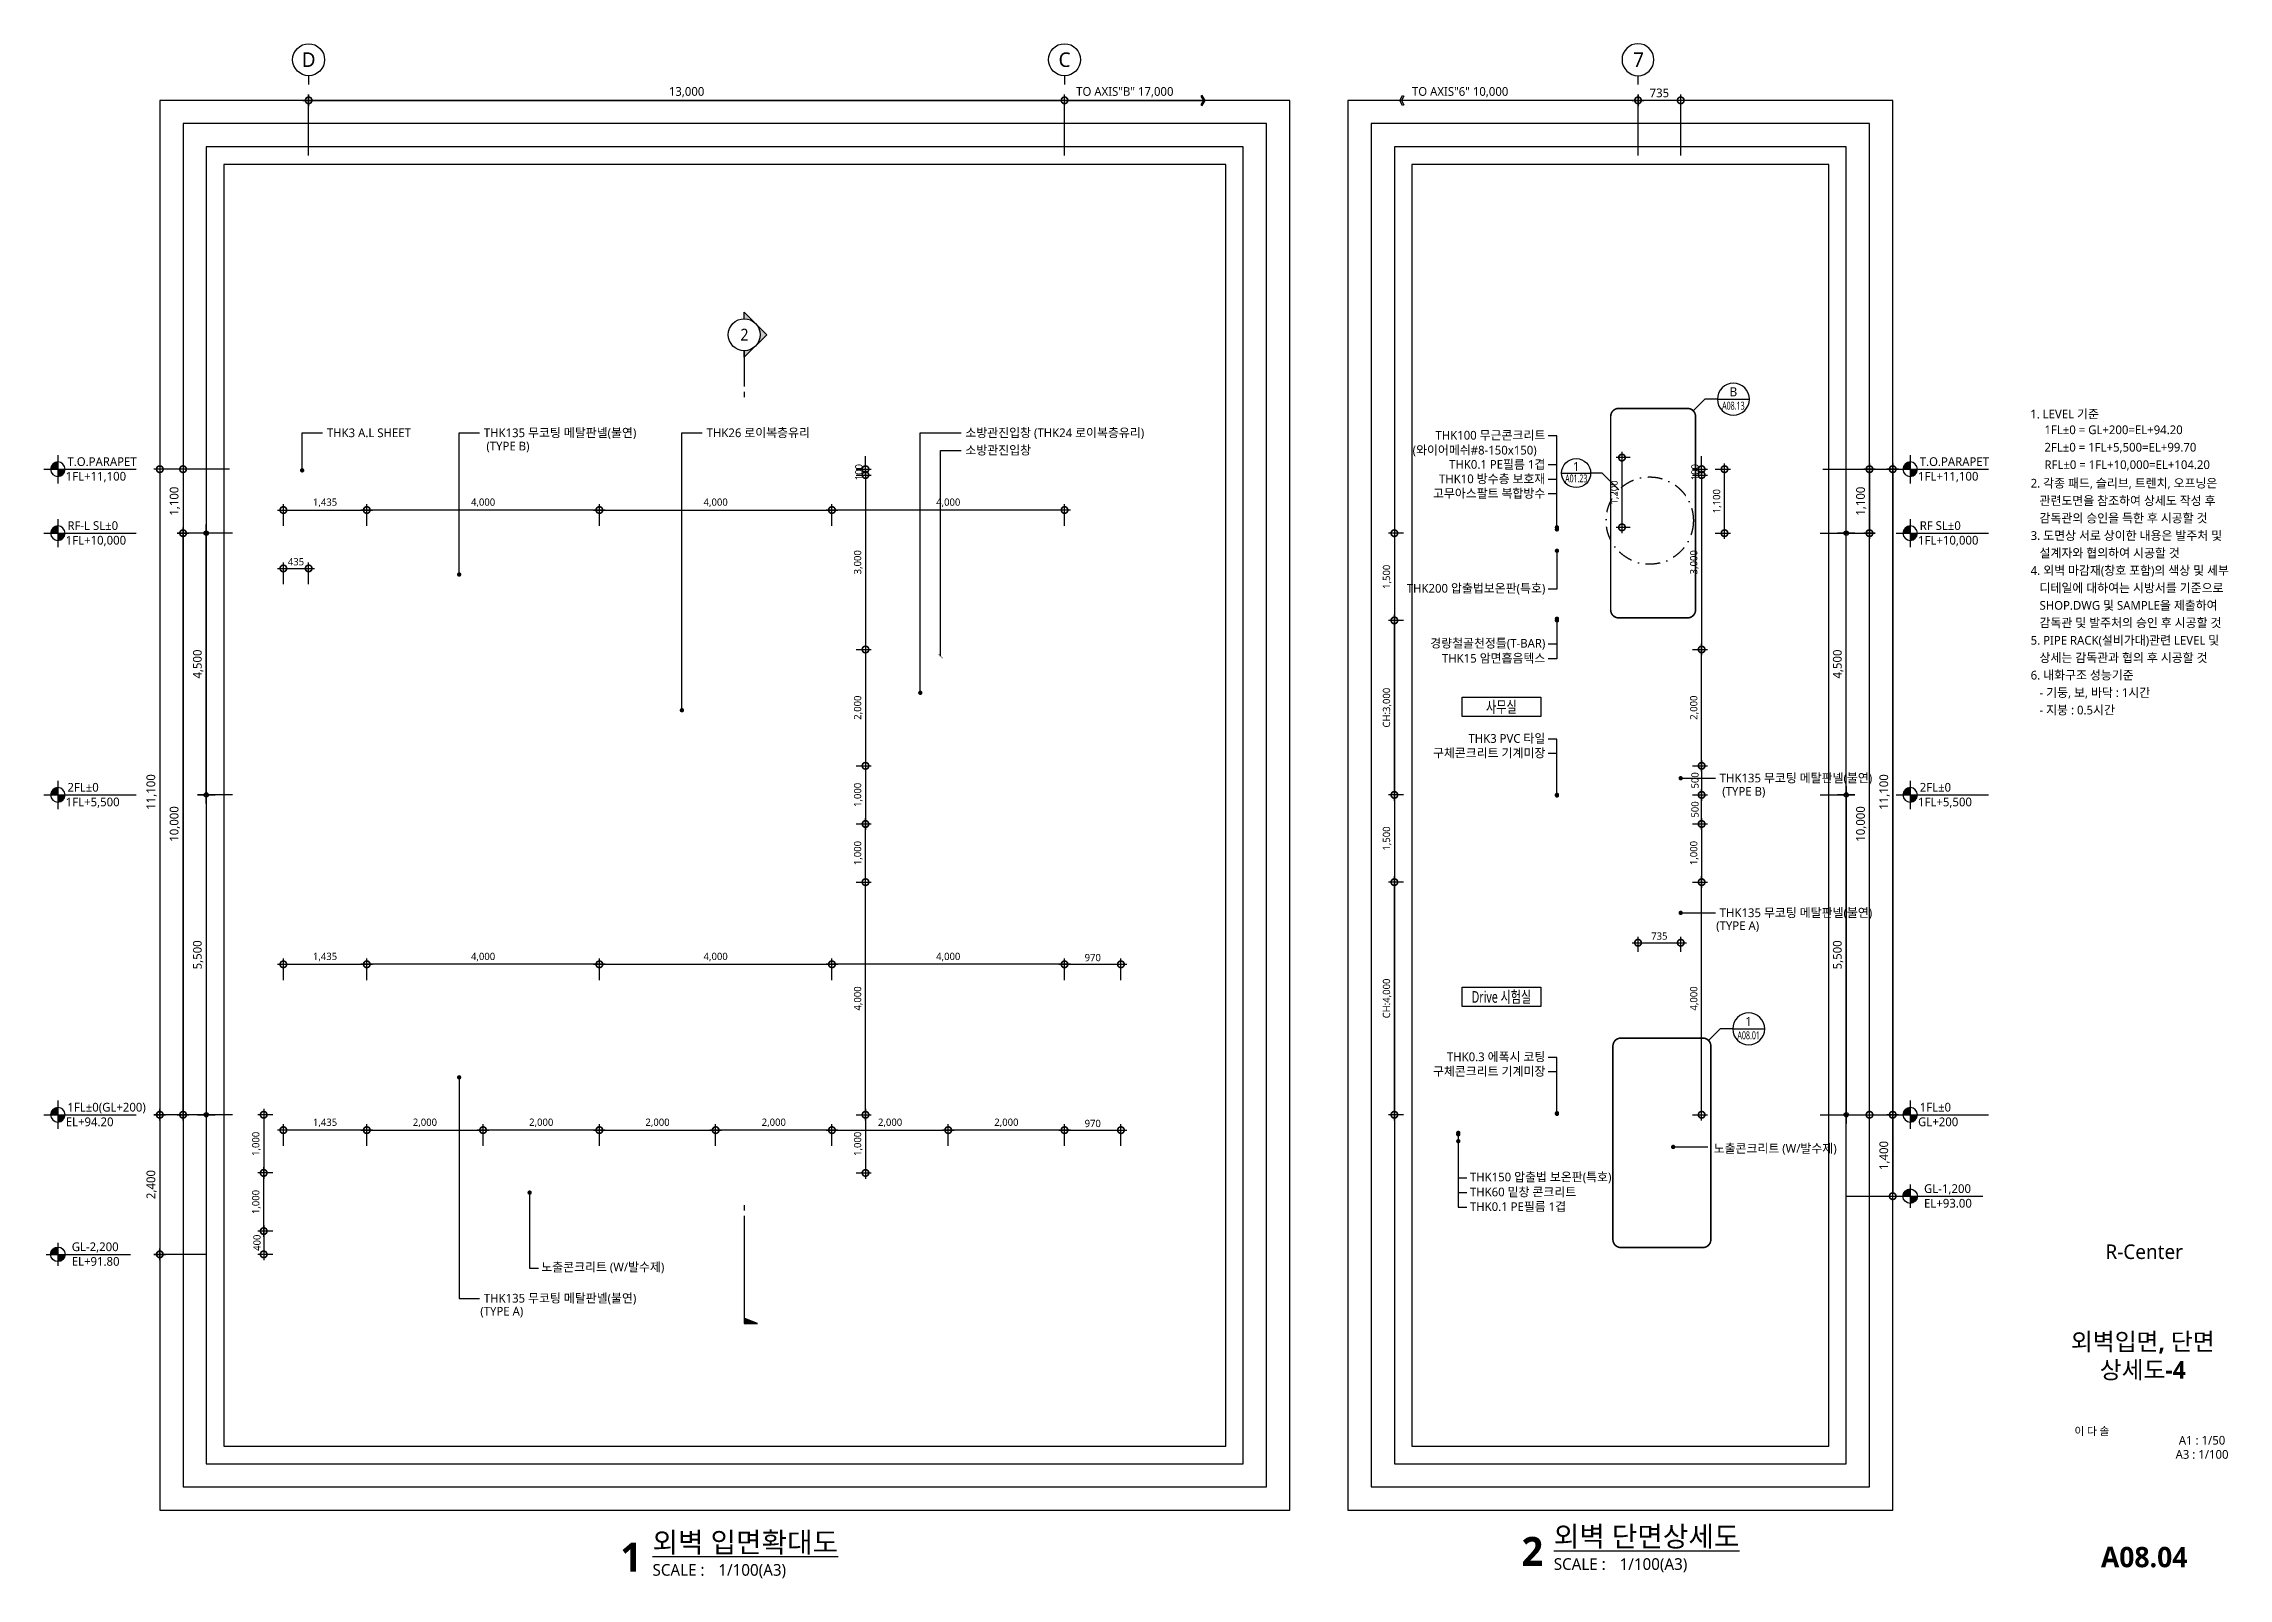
# Model space of a CAD drawing. Header units: millimetres. Extents: x 2568 to 292571, y 1285 to 27671.
# Drawn here: x 128849 to 166421, y 1285 to 27671 of the extents above; entities that cross this region are included whole.
import ezdxf
from ezdxf import colors
from ezdxf.entities.mleader import LeaderData, LeaderLine
from ezdxf.enums import TextEntityAlignment as Align
from ezdxf.math import Vec2, Vec3

# ---------------------------------------------------------------- set-up
doc = ezdxf.new("R2010")
doc.units = ezdxf.units.MM
doc.header["$LTSCALE"] = 200
doc.linetypes.add('DASHDOT', pattern=[1, 0.5, -0.25, 0, -0.25])
doc.linetypes.add('DASHDOT-GAUN', pattern=[10, 5, -2.5, 0, -2.5])
doc.layers.get('DEFPOINTS').update_dxf_attribs({"color": 137})
for name, color, linetype in [('3TXT', 3, 'Continuous'), ('A-dim', 7, 'Continuous'), ('A-dims', 7, 'Continuous'), ('DIM', 7, 'Continuous'), ('DIM-2', 7, 'Continuous'), ('DIM-INT', 7, 'Continuous'), ('SYM', 6, 'Continuous'), ('SYM-LEAD', 6, 'Continuous'), ('SYM-LEVEL', 7, 'Continuous'), ('TAG', 6, 'Continuous'), ('TEXT', 3, 'Continuous'), ('TEXT-NOTE', 6, 'Continuous'), ('XR-SHEET$0$TITLE', 7, 'Continuous'), ('XR-SHEET$1$SHT', 5, 'Continuous'), ('XR-SHEET$1$TEXT', 3, 'Continuous')]:
    doc.layers.add(name, color=color, linetype=linetype)
doc.layers.add('NOPLOT', color=191, linetype='Continuous', plot=False)
doc.styles.add('$0$스타일1', font='malgun.ttf')
doc.styles.add('ARIAL', font='malgun.ttf')
doc.styles.add('ARIALB', font='malgun.ttf')
doc.styles.add('GAUN', font='malgun.ttf')
doc.styles.add('T1', font='malgun.ttf')
doc.styles.add('TEXT', font='malgun.ttf')
doc.styles.add('XR-sec$0$스타일1', font='malgun.ttf')
doc.styles.add('XR-SHEET$0$굴림체(옥산)', font='malgun.ttf')
doc.styles.add('XR-SHEET$0$맑은고딕B', font='malgunbd.ttf')
doc.styles.add('맑은고딕', font='malgun.ttf')
doc.styles.add('맑은고딕B', font='malgunbd.ttf')
doc.styles.add('스타일1', font='malgun.ttf')
doc.styles.add('스타일2', font='malgunbd.ttf')
doc.dimstyles.new('CJA', dxfattribs={"dimscale": 300, "dimtxt": 2.7, "dimasz": 1, "dimexe": 2, "dimexo": 3, "dimgap": 1, "dimtad": 1, "dimdec": 0, "dimzin": 1, "dimdsep": 46, "dimlunit": 6, "dimtxsty": '$0$스타일1', "dimblk": 'CJDOT', "dimcen": 0.09, "dimdle": 1, "dimclrd": 256, "dimclre": 256, "dimclrt": 3, "dimadec": 0, "dimazin": 0, "dimtfac": 1, "dimtdec": 0, "dimtix": 1, "dimtmove": 2, "dimatfit": 3, "dimldrblk": 'CJDOT', "dimfxl": 1, "dimtolj": 1, "dimtzin": 1, "dimarcsym": 0})
doc.dimstyles.new('DIM-QD 1', dxfattribs={"dimtxt": 3, "dimasz": 1.5, "dimexe": 1, "dimexo": 0, "dimgap": 1, "dimtad": 1, "dimdec": 3, "dimdsep": 46, "dimlunit": 6, "dimtxsty": '스타일1', "dimblk1": 'ARCHTICK', "dimblk2": 'ARCHTICK', "dimsah": 1, "dimcen": 0, "dimclrd": 256, "dimclre": 256, "dimclrt": 3, "dimazin": 2, "dimtfac": 1, "dimtdec": 3, "dimtix": 1, "dimtmove": 2, "dimatfit": 3, "dimldrblk": 'ARCHTICK', "dimfxl": 1, "dimtolj": 1, "dimtzin": 0, "dimarcsym": 0})
doc.dimstyles.new('GAUN-50', dxfattribs={"dimscale": 50, "dimtxt": 3, "dimasz": 1, "dimexe": 2, "dimexo": 3, "dimgap": 1, "dimtad": 1, "dimdec": 0, "dimzin": 1, "dimdsep": 46, "dimlunit": 6, "dimtxsty": '스타일1', "dimblk": 'GAUN-DOT', "dimcen": -2, "dimdle": 2, "dimclrd": 256, "dimclre": 256, "dimclrt": 3, "dimadec": 0, "dimazin": 0, "dimtfac": 1, "dimtdec": 0, "dimtix": 1, "dimtmove": 2, "dimatfit": 3, "dimldrblk": 'DOTSMALL', "dimfxl": 1, "dimtolj": 1, "dimtzin": 1, "dimarcsym": 0})
doc.dimstyles.new('HDA-P(N100)', dxfattribs={"dimscale": 50, "dimtxt": 3, "dimasz": 1, "dimexe": 2, "dimexo": 2, "dimgap": 1, "dimtad": 1, "dimdec": 0, "dimzin": 1, "dimdsep": 46, "dimlunit": 6, "dimtxsty": 'T1', "dimblk": 'Z_DOT', "dimcen": 1, "dimclrd": 256, "dimclrt": 3, "dimadec": 0, "dimazin": 0, "dimtfac": 1, "dimtdec": 0, "dimtix": 1, "dimtmove": 2, "dimatfit": 3, "dimldrblk": 'DOT', "dimfxl": 1, "dimtolj": 1, "dimtzin": 1, "dimarcsym": 0})

msp = doc.modelspace()

# ---------------------------------------------------------------- texts
at = {"layer": 'A-dim', "color": 3, "style": 'T1'}
for s, p in [('TO AXIS"B" 17,000', (146606.1, 26775.1)), ('TO AXIS"6" 10,000', (152380.9, 26775.1))]:
    msp.add_text(s, height=150, dxfattribs=at).set_placement(p)
at = {"layer": 'TEXT', "color": 3, "style": '스타일1'}
for s, p in [('THK3 A.L SHEET', (133719.2, 20906.2)), ('THK135 무코팅 메탈판넬(불연)', (136419, 20906.2)), ('THK26 로이복층유리', (140250.5, 20906.2)), ('소방관진입창 (THK24 로이복층유리)', (144700.5, 20906.2)), ('(TYPE B)', (136462.8, 20677.2)), ('소방관진입창', (144700.5, 20606.2)), ('(와이어메쉬#8-150x150)', (152393.1, 20607.2)), ('THK135 무코팅 메탈판넬(불연)', (157674.2, 14970.2)), ('(TYPE B)', (157718, 14741.2)), ('THK135 무코팅 메탈판넬(불연)', (157674.2, 12654.1)), ('(TYPE A)', (157613.3, 12430.6)), ('노출콘크리트 (W/발수제) ', (157569.7, 8600.7)), ('THK135 무코팅 메탈판넬(불연)', (136419, 6026)), ('(TYPE A)', (136358.1, 5802.5))]:
    msp.add_text(s, height=150, dxfattribs=at).set_placement(p)
at = {"layer": 'TEXT', "style": '스타일1'}
msp.add_text('R-Center', height=250, dxfattribs=at).set_placement((164975, 6900), align=Align.MIDDLE_CENTER)

# ---------------------------------------------------------------- blocks, each defined once
blk = doc.blocks.new('*U13')
at = {"linetype": 'ByBlock', "lineweight": -2}
h = blk.add_hatch(color=0, dxfattribs=at)
h.paths.add_polyline_path([(0, 300, 0.198912), (-212, 212), (0, 424)])
h.paths.add_polyline_path([(-212, -212), (-424, 0), (-212, 212, 0.414214)])
h.paths.add_polyline_path([(-212, -212, 0.198912), (0, -300), (0, -424)])
blk.add_hatch(color=0, dxfattribs=at).paths.add_polyline_path([(-250, -18545), (0, -18445), (0, -18545)])
at = {"color": 0, "linetype": 'ByBlock', "lineweight": -2}
blk.add_lwpolyline([(0, 300, 1), (0, -300, 1), (0, 300), (0, 424), (-424, 0), (0, -424), (0, -300), (0, -424)], format="xyb", dxfattribs=at)
for points in [[(0, -300), (0, -972)], [(0, -1072), (0, -1172)], [(0, -16329), (0, -16429)], [(0, -16529), (0, -18545), (-250, -18545), (0, -18445)]]:
    blk.add_lwpolyline(points, dxfattribs=at)
at = {"color": 6, "style": 'TEXT', "width": 0.9}
blk.add_attdef('상세번호', text='', height=225, dxfattribs=at).set_placement((0, 0), align=Align.MIDDLE_CENTER)
blk = doc.blocks.new('bu-v')
at = {"layer": 'TAG', "ltscale": 0.2}
blk.add_line((0, 3), (0, 0), dxfattribs=at)
blk.add_circle((0, 8.5), 5.5, dxfattribs=at)
at = {"layer": 'TAG', "color": 3, "style": 'ARIALB'}
blk.add_attdef('1', text='', height=5, dxfattribs=at).set_placement((0, 8.5), align=Align.MIDDLE_CENTER)
blk = doc.blocks.new('GAUN-DOT')
at = {"linetype": 'ByBlock'}
for p, q in [((2, 0), (-2, 0)), ((0, -2), (0, 2))]:
    blk.add_line(p, q, dxfattribs=at)
at = {"const_width": 2.25}
blk.add_lwpolyline([(0, 0.28125, 1), (0, -0.28125, 1)], format="xyb", close=True, dxfattribs=at)
blk = doc.blocks.new('*D75')
at = {"layer": 'DEFPOINTS', "color": 0, "transparency": 16777216}
for p in [(146406, 26697), (133406, 25597), (146406, 25597)]:
    blk.add_point(p, dxfattribs=at)
at = {"layer": 'DIM', "lineweight": -2, "transparency": 16777216}
for p, q in [((133406, 25747), (133406, 26797)), ((133456, 26697), (146356, 26697)), ((146406, 25747), (146406, 26797))]:
    blk.add_line(p, q, dxfattribs=at)
at = {"layer": 'DIM', "lineweight": -2, "transparency": 16777216, "xscale": 50, "yscale": 50, "zscale": 50, "rotation": 180}
blk.add_blockref('GAUN-DOT', (133406, 26697), dxfattribs=at)
at = {"layer": 'DIM', "lineweight": -2, "transparency": 16777216, "xscale": 50, "yscale": 50, "zscale": 50}
blk.add_blockref('GAUN-DOT', (146406, 26697), dxfattribs=at)
at = {"layer": 'DIM', "color": 3, "transparency": 16777216, "insert": (139906, 26837), "char_height": 150, "attachment_point": 5, "style": '스타일1'}
blk.add_mtext('\\A1;13,000', dxfattribs=at)
blk = doc.blocks.new('_DotSmall')
at = {"color": 0, "linetype": 'ByBlock', "const_width": 0.5}
blk.add_lwpolyline([(-0.0625, 0, 1), (0.0625, 0, 1)], format="xyb", close=True, dxfattribs=at)
blk = doc.blocks.new('*D76')
at = {"layer": 'DEFPOINTS', "color": 0, "transparency": 16777216}
for p in [(156269, 26697), (156269, 25597), (157004, 25597)]:
    blk.add_point(p, dxfattribs=at)
at = {"layer": 'DIM', "lineweight": -2, "transparency": 16777216}
for p, q in [((156269, 25747), (156269, 26797)), ((156954, 26697), (156319, 26697)), ((157004, 25747), (157004, 26797))]:
    blk.add_line(p, q, dxfattribs=at)
at = {"layer": 'DIM', "lineweight": -2, "transparency": 16777216, "xscale": 50, "yscale": 50, "zscale": 50, "rotation": 180}
blk.add_blockref('GAUN-DOT', (156269, 26697), dxfattribs=at)
at = {"layer": 'DIM', "lineweight": -2, "transparency": 16777216, "xscale": 50, "yscale": 50, "zscale": 50}
blk.add_blockref('GAUN-DOT', (157004, 26697), dxfattribs=at)
at = {"layer": 'DIM', "color": 3, "transparency": 16777216, "insert": (156636, 26824), "char_height": 150, "attachment_point": 5, "style": '스타일1'}
blk.add_mtext('\\A1;735', dxfattribs=at)
blk = doc.blocks.new('XR-sec$0$LEVEL1')
at = {"layer": 'SYM-LEVEL'}
h = blk.add_hatch(color=6, dxfattribs=at)
edge = h.paths.add_edge_path()
edge.add_ellipse((4.87, 0), major_axis=(1.77, 1.77), ratio=1, start_angle=405, end_angle=495)
edge.add_line((2.37, 0), (4.87, 0))
edge.add_line((4.87, 0), (4.87, 2.5))
edge = h.paths.add_edge_path()
edge.add_ellipse((4.87, 0), major_axis=(1.77, 1.77), ratio=1, start_angle=225, end_angle=315)
edge.add_line((7.37, 0), (4.87, 0))
edge.add_line((4.87, 0), (4.87, -2.5))
at = {"layer": 'SYM-LEVEL', "color": 6}
for p, q in [((0, 0), (9.74, 0)), ((4.87, 4.87), (4.87, -4.87)), ((9.07, 0), (31.8, 0))]:
    blk.add_line(p, q, dxfattribs=at)
blk.add_ellipse((4.87, 0), major_axis=(1.77, 1.77), ratio=1, start_param=5.497787, end_param=11.780972, dxfattribs=at)
at = {"layer": 'SYM-LEVEL', "color": 3, "style": 'XR-sec$0$스타일1'}
for tag, p in [('1층-바닥마감', (8.16, 1.11)), ('EL-+100', (8.16, -3.93))]:
    blk.add_attdef(tag, p, '', height=3, dxfattribs=at)
blk = doc.blocks.new('*D84')
at = {"layer": 'A-dim', "lineweight": -2, "transparency": 16777216}
for p, q in [((159450, 20355), (160750, 20355)), ((160650, 20305), (160650, 9305)), ((159450, 9255), (160750, 9255))]:
    blk.add_line(p, q, dxfattribs=at)
at = {"layer": 'DEFPOINTS', "color": 0, "transparency": 16777216}
for p in [(159300, 20355), (159300, 9255), (160650, 9255)]:
    blk.add_point(p, dxfattribs=at)
at = {"layer": 'A-dim', "lineweight": -2, "transparency": 16777216, "xscale": 50, "yscale": 50, "zscale": 50}
for p, rotation in [((160650, 20355), 90), ((160650, 9255), 270)]:
    blk.add_blockref('GAUN-DOT', p, dxfattribs=dict(at, rotation=rotation))
at = {"layer": 'A-dim', "color": 3, "transparency": 16777216, "insert": (160509, 14805), "char_height": 150, "attachment_point": 5, "rotation": 90, "style": '스타일1'}
blk.add_mtext('\\A1;11,100', dxfattribs=at)
blk = doc.blocks.new('Z_DOT')
at = {"layer": 'A-dims', "color": 0}
for p, q in [((-3, 0), (3, 0)), ((0, -3), (0, 3))]:
    blk.add_line(p, q, dxfattribs=at)
for radius in [0.75, 0.375]:
    blk.add_circle((0, 0), radius, dxfattribs=at)
blk = doc.blocks.new('*D85')
at = {"layer": 'A-dim', "color": 0, "lineweight": -2, "transparency": 16777216}
for p, q in [((159400, 14755), (159950, 14755)), ((159400, 9255), (159950, 9255))]:
    blk.add_line(p, q, dxfattribs=at)
at = {"layer": 'A-dim', "lineweight": -2, "transparency": 16777216}
blk.add_line((159850, 14705), (159850, 9305), dxfattribs=at)
at = {"layer": 'DEFPOINTS', "color": 0, "transparency": 16777216}
for p in [(159300, 14755), (159300, 9255), (159850, 9255)]:
    blk.add_point(p, dxfattribs=at)
at = {"layer": 'A-dim', "lineweight": -2, "transparency": 16777216, "xscale": 50, "yscale": 50, "zscale": 50}
for p, rotation in [((159850, 14755), 90), ((159850, 9255), 270)]:
    blk.add_blockref('Z_DOT', p, dxfattribs=dict(at, rotation=rotation))
at = {"layer": 'A-dim', "color": 3, "transparency": 16777216, "insert": (159710, 12005), "char_height": 150, "attachment_point": 5, "rotation": 90, "style": 'T1'}
blk.add_mtext('\\A1;5,500', dxfattribs=at)
blk = doc.blocks.new('_DOT')
at = {"color": 0, "linetype": 'ByBlock'}
blk.add_line((-0.5, 0), (-1, 0), dxfattribs=at)
at = {"color": 0, "linetype": 'ByBlock', "const_width": 0.5}
blk.add_lwpolyline([(-0.25, 0, 1), (0.25, 0, 1)], format="xyb", close=True, dxfattribs=at)
blk = doc.blocks.new('*D86')
at = {"layer": 'A-dim', "lineweight": -2, "transparency": 16777216}
for p, q in [((159850, 9255), (160750, 9255)), ((160650, 9205), (160650, 7905)), ((159850, 7855), (160750, 7855))]:
    blk.add_line(p, q, dxfattribs=at)
at = {"layer": 'DEFPOINTS', "color": 0, "transparency": 16777216}
for p in [(159700, 9255), (159700, 7855), (160650, 7855)]:
    blk.add_point(p, dxfattribs=at)
at = {"layer": 'A-dim', "lineweight": -2, "transparency": 16777216, "xscale": 50, "yscale": 50, "zscale": 50}
for p, rotation in [((160650, 9255), 90), ((160650, 7855), 270)]:
    blk.add_blockref('GAUN-DOT', p, dxfattribs=dict(at, rotation=rotation))
at = {"layer": 'A-dim', "color": 3, "transparency": 16777216, "insert": (160509, 8555), "char_height": 150, "attachment_point": 5, "rotation": 90, "style": '스타일1'}
blk.add_mtext('\\A1;1,400', dxfattribs=at)
blk = doc.blocks.new('level-p&e')
at = {"layer": 'TAG', "ltscale": 0.2}
h = blk.add_hatch(color=256, dxfattribs=at)
h.paths.add_polyline_path([(0, 2.5, 0.414214), (-2.5, 0), (0, 0)])
h.paths.add_polyline_path([(2.5, 0), (0, 0), (0, -2.5, 0.414214)])
at = {"layer": 'TAG'}
for p, q in [((-4, 0), (25, 0)), ((0, 4), (0, -4))]:
    blk.add_line(p, q, dxfattribs=at)
at = {"layer": 'TAG', "ltscale": 0.2}
blk.add_circle((0, 0), 2.5, dxfattribs=at)
at = {"layer": 'TAG', "color": 3, "style": 'ARIAL'}
for tag, p in [('1층바닥마감', (4.78, 1.11)), ('EL±0', (4.78, -3.93))]:
    blk.add_attdef(tag, p, '', height=3, dxfattribs=at)
blk = doc.blocks.new('*D87')
at = {"layer": 'A-dim', "lineweight": -2, "transparency": 16777216}
for p, q in [((159450, 19255), (160350, 19255)), ((160250, 9305), (160250, 19205)), ((159450, 9255), (160350, 9255))]:
    blk.add_line(p, q, dxfattribs=at)
at = {"layer": 'DEFPOINTS', "color": 0, "transparency": 16777216}
for p in [(159300, 19255), (160250, 19255), (159300, 9255)]:
    blk.add_point(p, dxfattribs=at)
at = {"layer": 'A-dim', "lineweight": -2, "transparency": 16777216, "xscale": 50, "yscale": 50, "zscale": 50}
for p, rotation in [((160250, 19255), 90), ((160250, 9255), 270)]:
    blk.add_blockref('GAUN-DOT', p, dxfattribs=dict(at, rotation=rotation))
at = {"layer": 'A-dim', "color": 3, "transparency": 16777216, "insert": (160109, 14255), "char_height": 150, "attachment_point": 5, "rotation": 90, "style": '스타일1'}
blk.add_mtext('\\A1;10,000', dxfattribs=at)
blk = doc.blocks.new('*D88')
at = {"layer": 'A-dim', "lineweight": -2, "transparency": 16777216}
for p, q in [((159450, 20355), (160350, 20355)), ((160250, 20305), (160250, 19305)), ((159450, 19255), (160350, 19255))]:
    blk.add_line(p, q, dxfattribs=at)
at = {"layer": 'DEFPOINTS', "color": 0, "transparency": 16777216}
for p in [(159300, 20355), (159300, 19255), (160250, 19255)]:
    blk.add_point(p, dxfattribs=at)
at = {"layer": 'A-dim', "lineweight": -2, "transparency": 16777216, "xscale": 50, "yscale": 50, "zscale": 50}
for p, rotation in [((160250, 20355), 90), ((160250, 19255), 270)]:
    blk.add_blockref('GAUN-DOT', p, dxfattribs=dict(at, rotation=rotation))
at = {"layer": 'A-dim', "color": 3, "transparency": 16777216, "insert": (160109, 19805), "char_height": 150, "attachment_point": 5, "rotation": 90, "style": '스타일1'}
blk.add_mtext('\\A1;1,100', dxfattribs=at)
blk = doc.blocks.new('*D89')
at = {"layer": 'A-dim', "color": 0, "lineweight": -2, "transparency": 16777216}
for p, q in [((159400, 19255), (159950, 19255)), ((159400, 14755), (159950, 14755))]:
    blk.add_line(p, q, dxfattribs=at)
at = {"layer": 'A-dim', "lineweight": -2, "transparency": 16777216}
blk.add_line((159850, 14805), (159850, 19205), dxfattribs=at)
at = {"layer": 'DEFPOINTS', "color": 0, "transparency": 16777216}
for p in [(159300, 19255), (159850, 19255), (159300, 14755)]:
    blk.add_point(p, dxfattribs=at)
at = {"layer": 'A-dim', "lineweight": -2, "transparency": 16777216, "xscale": 50, "yscale": 50, "zscale": 50}
for p, rotation in [((159850, 19255), 90), ((159850, 14755), 270)]:
    blk.add_blockref('Z_DOT', p, dxfattribs=dict(at, rotation=rotation))
at = {"layer": 'A-dim', "color": 3, "transparency": 16777216, "insert": (159710, 17005), "char_height": 150, "attachment_point": 5, "rotation": 90, "style": 'T1'}
blk.add_mtext('\\A1;4,500', dxfattribs=at)
blk = doc.blocks.new('dwgtitle')
at = {"layer": 'SYM', "color": 3, "style": '스타일1'}
blk.add_text('SCALE :', height=4, dxfattribs=at).set_placement((12.25, -1.4))
at = {"layer": 'SYM', "color": 6, "style": '스타일2'}
blk.add_attdef('A', text='', height=10, dxfattribs=at).set_placement((4.89, 5), align=Align.MIDDLE)
at = {"layer": 'SYM', "color": 3, "style": '스타일1'}
for tag, p, height in [('%%UTITLE', (12.25, 6.59), 7), ('1/100', (34.89, -1.4), 4)]:
    blk.add_attdef(tag, p, '', height=height, dxfattribs=at)
blk = doc.blocks.new('_ARCHTICK')
at = {"color": 0, "linetype": 'ByBlock', "const_width": 0.15}
blk.add_lwpolyline([(-0.5, -0.5), (0.5, 0.5)], dxfattribs=at)
blk = doc.blocks.new('*D183')
at = {"layer": 'DEFPOINTS', "color": 0, "transparency": 16777216}
for p in [(142674, 13255), (142983, 13255), (142674, 9255)]:
    blk.add_point(p, dxfattribs=at)
at = {"layer": 'DIM-INT', "color": 7, "lineweight": -2, "transparency": 16777216}
for p, q in [((142824, 13255), (143083, 13255)), ((142983, 9155), (142983, 13355)), ((142824, 9255), (143083, 9255))]:
    blk.add_line(p, q, dxfattribs=at)
at = {"layer": 'DIM-INT', "color": 7, "lineweight": -2, "transparency": 16777216, "xscale": 225, "yscale": 225, "zscale": 225}
for p, rotation in [((142983, 13255), 90), ((142983, 9255), 270)]:
    blk.add_blockref('_DotSmall', p, dxfattribs=dict(at, rotation=rotation))
at = {"layer": 'DIM-INT', "color": 3, "transparency": 16777216, "insert": (142858, 11255), "char_height": 125, "attachment_point": 5, "rotation": 90, "style": '스타일1'}
blk.add_mtext('\\A1;4,000', dxfattribs=at)
blk = doc.blocks.new('CJDOT')
blk.add_line((-2, 0), (2, 0))
at = {"const_width": 0.5}
blk.add_lwpolyline([(-0.25, 0, 1), (0.25, 0, 1)], format="xyb", close=True, dxfattribs=at)
blk = doc.blocks.new('*D184')
at = {"layer": 'DEFPOINTS', "color": 0, "transparency": 16777216}
for p in [(142674, 17255), (142674, 15255), (142983, 15255)]:
    blk.add_point(p, dxfattribs=at)
at = {"layer": 'DIM-INT', "color": 7, "lineweight": -2, "transparency": 16777216}
for p, q in [((142983, 17355), (142983, 15155)), ((142824, 17255), (143083, 17255)), ((142824, 15255), (143083, 15255))]:
    blk.add_line(p, q, dxfattribs=at)
at = {"layer": 'DIM-INT', "color": 7, "lineweight": -2, "transparency": 16777216, "xscale": 225, "yscale": 225, "zscale": 225}
for p, rotation in [((142983, 17255), 90), ((142983, 15255), 270)]:
    blk.add_blockref('_DotSmall', p, dxfattribs=dict(at, rotation=rotation))
at = {"layer": 'DIM-INT', "color": 3, "transparency": 16777216, "insert": (142858, 16255), "char_height": 125, "attachment_point": 5, "rotation": 90, "style": '스타일1'}
blk.add_mtext('\\A1;2,000', dxfattribs=at)
blk = doc.blocks.new('*D185')
at = {"layer": 'DEFPOINTS', "color": 0, "transparency": 16777216}
for p in [(142674, 14255), (142983, 14255), (142674, 13255)]:
    blk.add_point(p, dxfattribs=at)
at = {"layer": 'DIM-INT', "color": 7, "lineweight": -2, "transparency": 16777216}
for p, q in [((142983, 13155), (142983, 14355)), ((142824, 14255), (143083, 14255)), ((142824, 13255), (143083, 13255))]:
    blk.add_line(p, q, dxfattribs=at)
at = {"layer": 'DIM-INT', "color": 7, "lineweight": -2, "transparency": 16777216, "xscale": 225, "yscale": 225, "zscale": 225}
for p, rotation in [((142983, 14255), 90), ((142983, 13255), 270)]:
    blk.add_blockref('_DotSmall', p, dxfattribs=dict(at, rotation=rotation))
at = {"layer": 'DIM-INT', "color": 3, "transparency": 16777216, "insert": (142858, 13755), "char_height": 125, "attachment_point": 5, "rotation": 90, "style": '스타일1'}
blk.add_mtext('\\A1;1,000', dxfattribs=at)
blk = doc.blocks.new('*D182')
at = {"layer": 'DEFPOINTS', "color": 0, "transparency": 16777216}
for p in [(142674, 20255), (142674, 17255), (142983, 17255)]:
    blk.add_point(p, dxfattribs=at)
at = {"layer": 'DIM-INT', "color": 7, "lineweight": -2, "transparency": 16777216}
for p, q in [((142983, 20355), (142983, 17155)), ((142824, 20255), (143083, 20255)), ((142824, 17255), (143083, 17255))]:
    blk.add_line(p, q, dxfattribs=at)
at = {"layer": 'DIM-INT', "color": 7, "lineweight": -2, "transparency": 16777216, "xscale": 225, "yscale": 225, "zscale": 225}
for p, rotation in [((142983, 20255), 90), ((142983, 17255), 270)]:
    blk.add_blockref('_DotSmall', p, dxfattribs=dict(at, rotation=rotation))
at = {"layer": 'DIM-INT', "color": 3, "transparency": 16777216, "insert": (142858, 18755), "char_height": 125, "attachment_point": 5, "rotation": 90, "style": '스타일1'}
blk.add_mtext('\\A1;3,000', dxfattribs=at)
blk = doc.blocks.new('*D186')
at = {"layer": 'DEFPOINTS', "color": 0, "transparency": 16777216}
for p in [(134406, 11842), (132971, 11422), (134406, 11422)]:
    blk.add_point(p, dxfattribs=at)
at = {"layer": 'DIM-INT', "color": 7, "lineweight": -2, "transparency": 16777216}
for p, q in [((132871, 11842), (134506, 11842)), ((132971, 11572), (132971, 11942)), ((134406, 11572), (134406, 11942))]:
    blk.add_line(p, q, dxfattribs=at)
at = {"layer": 'DIM-INT', "color": 7, "lineweight": -2, "transparency": 16777216, "xscale": 225, "yscale": 225, "zscale": 225, "rotation": 180}
blk.add_blockref('_DotSmall', (132971, 11842), dxfattribs=at)
at = {"layer": 'DIM-INT', "color": 7, "lineweight": -2, "transparency": 16777216, "xscale": 225, "yscale": 225, "zscale": 225}
blk.add_blockref('_DotSmall', (134406, 11842), dxfattribs=at)
at = {"layer": 'DIM-INT', "color": 3, "transparency": 16777216, "insert": (133688, 11968), "char_height": 125, "attachment_point": 5, "style": '스타일1'}
blk.add_mtext('\\A1;1,435', dxfattribs=at)
blk = doc.blocks.new('*D187')
at = {"layer": 'DEFPOINTS', "color": 0, "transparency": 16777216}
for p in [(134406, 11842), (134406, 11422), (138406, 11422)]:
    blk.add_point(p, dxfattribs=at)
at = {"layer": 'DIM-INT', "color": 7, "lineweight": -2, "transparency": 16777216}
for p, q in [((138506, 11842), (134306, 11842)), ((134406, 11572), (134406, 11942)), ((138406, 11572), (138406, 11942))]:
    blk.add_line(p, q, dxfattribs=at)
at = {"layer": 'DIM-INT', "color": 7, "lineweight": -2, "transparency": 16777216, "xscale": 225, "yscale": 225, "zscale": 225, "rotation": 180}
blk.add_blockref('_DotSmall', (134406, 11842), dxfattribs=at)
at = {"layer": 'DIM-INT', "color": 7, "lineweight": -2, "transparency": 16777216, "xscale": 225, "yscale": 225, "zscale": 225}
blk.add_blockref('_DotSmall', (138406, 11842), dxfattribs=at)
at = {"layer": 'DIM-INT', "color": 3, "transparency": 16777216, "insert": (136406, 11967), "char_height": 125, "attachment_point": 5, "style": '스타일1'}
blk.add_mtext('\\A1;4,000', dxfattribs=at)
blk = doc.blocks.new('*D188')
at = {"layer": 'DEFPOINTS', "color": 0, "transparency": 16777216}
for p in [(133406, 18649), (132971, 18228), (133406, 18228)]:
    blk.add_point(p, dxfattribs=at)
at = {"layer": 'DIM-INT', "color": 7, "lineweight": -2, "transparency": 16777216}
for p, q in [((132871, 18649), (133506, 18649)), ((132971, 18378), (132971, 18749)), ((133406, 18378), (133406, 18749))]:
    blk.add_line(p, q, dxfattribs=at)
at = {"layer": 'DIM-INT', "color": 7, "lineweight": -2, "transparency": 16777216, "xscale": 225, "yscale": 225, "zscale": 225, "rotation": 180}
blk.add_blockref('_DotSmall', (132971, 18649), dxfattribs=at)
at = {"layer": 'DIM-INT', "color": 7, "lineweight": -2, "transparency": 16777216, "xscale": 225, "yscale": 225, "zscale": 225}
blk.add_blockref('_DotSmall', (133406, 18649), dxfattribs=at)
at = {"layer": 'DIM-INT', "color": 3, "transparency": 16777216, "insert": (133188, 18763), "char_height": 125, "attachment_point": 5, "style": '스타일1'}
blk.add_mtext('\\A1;435', dxfattribs=at)
blk = doc.blocks.new('*D206')
at = {"layer": 'A-dim', "lineweight": -2, "transparency": 16777216}
for p, q in [((132046, 20355), (130746, 20355)), ((130846, 20305), (130846, 9305)), ((132046, 9255), (130746, 9255))]:
    blk.add_line(p, q, dxfattribs=at)
at = {"layer": 'DEFPOINTS', "color": 0, "transparency": 16777216}
for p in [(132196, 20355), (130846, 9255), (132196, 9255)]:
    blk.add_point(p, dxfattribs=at)
at = {"layer": 'A-dim', "lineweight": -2, "transparency": 16777216, "xscale": 50, "yscale": 50, "zscale": 50}
for p, rotation in [((130846, 20355), 90), ((130846, 9255), 270)]:
    blk.add_blockref('GAUN-DOT', p, dxfattribs=dict(at, rotation=rotation))
at = {"layer": 'A-dim', "color": 3, "transparency": 16777216, "insert": (130705, 14805), "char_height": 150, "attachment_point": 5, "rotation": 90, "style": '스타일1'}
blk.add_mtext('\\A1;11,100', dxfattribs=at)
blk = doc.blocks.new('*D207')
at = {"layer": 'A-dim', "color": 0, "lineweight": -2, "transparency": 16777216}
for p, q in [((132096, 14755), (131546, 14755)), ((132096, 9255), (131546, 9255))]:
    blk.add_line(p, q, dxfattribs=at)
at = {"layer": 'A-dim', "lineweight": -2, "transparency": 16777216}
blk.add_line((131646, 14705), (131646, 9305), dxfattribs=at)
at = {"layer": 'DEFPOINTS', "color": 0, "transparency": 16777216}
for p in [(132196, 14755), (131646, 9255), (132196, 9255)]:
    blk.add_point(p, dxfattribs=at)
at = {"layer": 'A-dim', "lineweight": -2, "transparency": 16777216, "xscale": 50, "yscale": 50, "zscale": 50}
for p, rotation in [((131646, 14755), 90), ((131646, 9255), 270)]:
    blk.add_blockref('Z_DOT', p, dxfattribs=dict(at, rotation=rotation))
at = {"layer": 'A-dim', "color": 3, "transparency": 16777216, "insert": (131505, 12005), "char_height": 150, "attachment_point": 5, "rotation": 90, "style": 'T1'}
blk.add_mtext('\\A1;5,500', dxfattribs=at)
blk = doc.blocks.new('*D208')
at = {"layer": 'A-dim', "lineweight": -2, "transparency": 16777216}
for p, q in [((131646, 9255), (130746, 9255)), ((130846, 9205), (130846, 6905)), ((131646, 6855), (130746, 6855))]:
    blk.add_line(p, q, dxfattribs=at)
at = {"layer": 'DEFPOINTS', "color": 0, "transparency": 16777216}
for p in [(131796, 9255), (130846, 6855), (131796, 6855)]:
    blk.add_point(p, dxfattribs=at)
at = {"layer": 'A-dim', "lineweight": -2, "transparency": 16777216, "xscale": 50, "yscale": 50, "zscale": 50}
for p, rotation in [((130846, 9255), 90), ((130846, 6855), 270)]:
    blk.add_blockref('GAUN-DOT', p, dxfattribs=dict(at, rotation=rotation))
at = {"layer": 'A-dim', "color": 3, "transparency": 16777216, "insert": (130706, 8055), "char_height": 150, "attachment_point": 5, "rotation": 90, "style": '스타일1'}
blk.add_mtext('\\A1;2,400', dxfattribs=at)
blk = doc.blocks.new('*D209')
at = {"layer": 'A-dim', "lineweight": -2, "transparency": 16777216}
for p, q in [((132046, 19255), (131146, 19255)), ((131246, 9305), (131246, 19205)), ((132046, 9255), (131146, 9255))]:
    blk.add_line(p, q, dxfattribs=at)
at = {"layer": 'DEFPOINTS', "color": 0, "transparency": 16777216}
for p in [(131246, 19255), (132196, 19255), (132196, 9255)]:
    blk.add_point(p, dxfattribs=at)
at = {"layer": 'A-dim', "lineweight": -2, "transparency": 16777216, "xscale": 50, "yscale": 50, "zscale": 50}
for p, rotation in [((131246, 19255), 90), ((131246, 9255), 270)]:
    blk.add_blockref('GAUN-DOT', p, dxfattribs=dict(at, rotation=rotation))
at = {"layer": 'A-dim', "color": 3, "transparency": 16777216, "insert": (131105, 14255), "char_height": 150, "attachment_point": 5, "rotation": 90, "style": '스타일1'}
blk.add_mtext('\\A1;10,000', dxfattribs=at)
blk = doc.blocks.new('*D210')
at = {"layer": 'A-dim', "lineweight": -2, "transparency": 16777216}
for p, q in [((132046, 20355), (131146, 20355)), ((131246, 20305), (131246, 19305)), ((132046, 19255), (131146, 19255))]:
    blk.add_line(p, q, dxfattribs=at)
at = {"layer": 'DEFPOINTS', "color": 0, "transparency": 16777216}
for p in [(132196, 20355), (131246, 19255), (132196, 19255)]:
    blk.add_point(p, dxfattribs=at)
at = {"layer": 'A-dim', "lineweight": -2, "transparency": 16777216, "xscale": 50, "yscale": 50, "zscale": 50}
for p, rotation in [((131246, 20355), 90), ((131246, 19255), 270)]:
    blk.add_blockref('GAUN-DOT', p, dxfattribs=dict(at, rotation=rotation))
at = {"layer": 'A-dim', "color": 3, "transparency": 16777216, "insert": (131105, 19805), "char_height": 150, "attachment_point": 5, "rotation": 90, "style": '스타일1'}
blk.add_mtext('\\A1;1,100', dxfattribs=at)
blk = doc.blocks.new('*D211')
at = {"layer": 'A-dim', "color": 0, "lineweight": -2, "transparency": 16777216}
for p, q in [((132096, 19255), (131546, 19255)), ((132096, 14755), (131546, 14755))]:
    blk.add_line(p, q, dxfattribs=at)
at = {"layer": 'A-dim', "lineweight": -2, "transparency": 16777216}
blk.add_line((131646, 14805), (131646, 19205), dxfattribs=at)
at = {"layer": 'DEFPOINTS', "color": 0, "transparency": 16777216}
for p in [(131646, 19255), (132196, 19255), (132196, 14755)]:
    blk.add_point(p, dxfattribs=at)
at = {"layer": 'A-dim', "lineweight": -2, "transparency": 16777216, "xscale": 50, "yscale": 50, "zscale": 50}
for p, rotation in [((131646, 19255), 90), ((131646, 14755), 270)]:
    blk.add_blockref('Z_DOT', p, dxfattribs=dict(at, rotation=rotation))
at = {"layer": 'A-dim', "color": 3, "transparency": 16777216, "insert": (131505, 17005), "char_height": 150, "attachment_point": 5, "rotation": 90, "style": 'T1'}
blk.add_mtext('\\A1;4,500', dxfattribs=at)
blk = doc.blocks.new('*D212')
at = {"layer": 'DEFPOINTS', "color": 0, "transparency": 16777216}
for p in [(142406, 11842), (138406, 11422), (142406, 11422)]:
    blk.add_point(p, dxfattribs=at)
at = {"layer": 'DIM-INT', "color": 7, "lineweight": -2, "transparency": 16777216}
for p, q in [((138306, 11842), (142506, 11842)), ((138406, 11572), (138406, 11942)), ((142406, 11572), (142406, 11942))]:
    blk.add_line(p, q, dxfattribs=at)
at = {"layer": 'DIM-INT', "color": 7, "lineweight": -2, "transparency": 16777216, "xscale": 225, "yscale": 225, "zscale": 225, "rotation": 180}
blk.add_blockref('_DotSmall', (138406, 11842), dxfattribs=at)
at = {"layer": 'DIM-INT', "color": 7, "lineweight": -2, "transparency": 16777216, "xscale": 225, "yscale": 225, "zscale": 225}
blk.add_blockref('_DotSmall', (142406, 11842), dxfattribs=at)
at = {"layer": 'DIM-INT', "color": 3, "transparency": 16777216, "insert": (140406, 11967), "char_height": 125, "attachment_point": 5, "style": '스타일1'}
blk.add_mtext('\\A1;4,000', dxfattribs=at)
blk = doc.blocks.new('*D213')
at = {"layer": 'DEFPOINTS', "color": 0, "transparency": 16777216}
for p in [(142406, 11842), (142406, 11422), (146406, 11422)]:
    blk.add_point(p, dxfattribs=at)
at = {"layer": 'DIM-INT', "color": 7, "lineweight": -2, "transparency": 16777216}
for p, q in [((146506, 11842), (142306, 11842)), ((142406, 11572), (142406, 11942)), ((146406, 11572), (146406, 11942))]:
    blk.add_line(p, q, dxfattribs=at)
at = {"layer": 'DIM-INT', "color": 7, "lineweight": -2, "transparency": 16777216, "xscale": 225, "yscale": 225, "zscale": 225, "rotation": 180}
blk.add_blockref('_DotSmall', (142406, 11842), dxfattribs=at)
at = {"layer": 'DIM-INT', "color": 7, "lineweight": -2, "transparency": 16777216, "xscale": 225, "yscale": 225, "zscale": 225}
blk.add_blockref('_DotSmall', (146406, 11842), dxfattribs=at)
at = {"layer": 'DIM-INT', "color": 3, "transparency": 16777216, "insert": (144406, 11967), "char_height": 125, "attachment_point": 5, "style": '스타일1'}
blk.add_mtext('\\A1;4,000', dxfattribs=at)
blk = doc.blocks.new('*D214')
at = {"layer": 'DEFPOINTS', "color": 0, "transparency": 16777216}
for p in [(147376, 11842), (146406, 11422), (147376, 11422)]:
    blk.add_point(p, dxfattribs=at)
at = {"layer": 'DIM-INT', "color": 7, "lineweight": -2, "transparency": 16777216}
for p, q in [((146306, 11842), (147476, 11842)), ((146406, 11572), (146406, 11942)), ((147376, 11572), (147376, 11942))]:
    blk.add_line(p, q, dxfattribs=at)
at = {"layer": 'DIM-INT', "color": 7, "lineweight": -2, "transparency": 16777216, "xscale": 225, "yscale": 225, "zscale": 225, "rotation": 180}
blk.add_blockref('_DotSmall', (146406, 11842), dxfattribs=at)
at = {"layer": 'DIM-INT', "color": 7, "lineweight": -2, "transparency": 16777216, "xscale": 225, "yscale": 225, "zscale": 225}
blk.add_blockref('_DotSmall', (147376, 11842), dxfattribs=at)
at = {"layer": 'DIM-INT', "color": 3, "transparency": 16777216, "insert": (146891, 11957), "char_height": 125, "attachment_point": 5, "style": '스타일1'}
blk.add_mtext('\\A1;970', dxfattribs=at)
blk = doc.blocks.new('*D215')
at = {"layer": 'DEFPOINTS', "color": 0, "transparency": 16777216}
for p in [(142674, 9255), (142674, 8255), (142983, 8255)]:
    blk.add_point(p, dxfattribs=at)
at = {"layer": 'DIM-INT', "color": 7, "lineweight": -2, "transparency": 16777216}
for p, q in [((142824, 9255), (143083, 9255)), ((142983, 9355), (142983, 8155)), ((142824, 8255), (143083, 8255))]:
    blk.add_line(p, q, dxfattribs=at)
at = {"layer": 'DIM-INT', "color": 7, "lineweight": -2, "transparency": 16777216, "xscale": 225, "yscale": 225, "zscale": 225}
for p, rotation in [((142983, 9255), 90), ((142983, 8255), 270)]:
    blk.add_blockref('_DotSmall', p, dxfattribs=dict(at, rotation=rotation))
at = {"layer": 'DIM-INT', "color": 3, "transparency": 16777216, "insert": (142858, 8755), "char_height": 125, "attachment_point": 5, "rotation": 90, "style": '스타일1'}
blk.add_mtext('\\A1;1,000', dxfattribs=at)
blk = doc.blocks.new('*D218')
at = {"layer": 'DEFPOINTS', "color": 0, "transparency": 16777216}
for p in [(134406, 19653), (132971, 19232), (134406, 19232)]:
    blk.add_point(p, dxfattribs=at)
at = {"layer": 'DIM-INT', "color": 7, "lineweight": -2, "transparency": 16777216}
for p, q in [((132871, 19653), (134506, 19653)), ((132971, 19382), (132971, 19753)), ((134406, 19382), (134406, 19753))]:
    blk.add_line(p, q, dxfattribs=at)
at = {"layer": 'DIM-INT', "color": 7, "lineweight": -2, "transparency": 16777216, "xscale": 225, "yscale": 225, "zscale": 225, "rotation": 180}
blk.add_blockref('_DotSmall', (132971, 19653), dxfattribs=at)
at = {"layer": 'DIM-INT', "color": 7, "lineweight": -2, "transparency": 16777216, "xscale": 225, "yscale": 225, "zscale": 225}
blk.add_blockref('_DotSmall', (134406, 19653), dxfattribs=at)
at = {"layer": 'DIM-INT', "color": 3, "transparency": 16777216, "insert": (133688, 19778), "char_height": 125, "attachment_point": 5, "style": '스타일1'}
blk.add_mtext('\\A1;1,435', dxfattribs=at)
blk = doc.blocks.new('*D219')
at = {"layer": 'DEFPOINTS', "color": 0, "transparency": 16777216}
for p in [(134406, 19653), (134406, 19232), (138406, 19232)]:
    blk.add_point(p, dxfattribs=at)
at = {"layer": 'DIM-INT', "color": 7, "lineweight": -2, "transparency": 16777216}
for p, q in [((138506, 19653), (134306, 19653)), ((134406, 19382), (134406, 19753)), ((138406, 19382), (138406, 19753))]:
    blk.add_line(p, q, dxfattribs=at)
at = {"layer": 'DIM-INT', "color": 7, "lineweight": -2, "transparency": 16777216, "xscale": 225, "yscale": 225, "zscale": 225, "rotation": 180}
blk.add_blockref('_DotSmall', (134406, 19653), dxfattribs=at)
at = {"layer": 'DIM-INT', "color": 7, "lineweight": -2, "transparency": 16777216, "xscale": 225, "yscale": 225, "zscale": 225}
blk.add_blockref('_DotSmall', (138406, 19653), dxfattribs=at)
at = {"layer": 'DIM-INT', "color": 3, "transparency": 16777216, "insert": (136406, 19778), "char_height": 125, "attachment_point": 5, "style": '스타일1'}
blk.add_mtext('\\A1;4,000', dxfattribs=at)
blk = doc.blocks.new('*D216')
at = {"layer": 'DEFPOINTS', "color": 0, "transparency": 16777216}
for p in [(142406, 19653), (138406, 19232), (142406, 19232)]:
    blk.add_point(p, dxfattribs=at)
at = {"layer": 'DIM-INT', "color": 7, "lineweight": -2, "transparency": 16777216}
for p, q in [((138306, 19653), (142506, 19653)), ((138406, 19382), (138406, 19753)), ((142406, 19382), (142406, 19753))]:
    blk.add_line(p, q, dxfattribs=at)
at = {"layer": 'DIM-INT', "color": 7, "lineweight": -2, "transparency": 16777216, "xscale": 225, "yscale": 225, "zscale": 225, "rotation": 180}
blk.add_blockref('_DotSmall', (138406, 19653), dxfattribs=at)
at = {"layer": 'DIM-INT', "color": 7, "lineweight": -2, "transparency": 16777216, "xscale": 225, "yscale": 225, "zscale": 225}
blk.add_blockref('_DotSmall', (142406, 19653), dxfattribs=at)
at = {"layer": 'DIM-INT', "color": 3, "transparency": 16777216, "insert": (140406, 19778), "char_height": 125, "attachment_point": 5, "style": '스타일1'}
blk.add_mtext('\\A1;4,000', dxfattribs=at)
blk = doc.blocks.new('*D217')
at = {"layer": 'DEFPOINTS', "color": 0, "transparency": 16777216}
for p in [(142406, 19653), (142406, 19232), (146406, 19232)]:
    blk.add_point(p, dxfattribs=at)
at = {"layer": 'DIM-INT', "color": 7, "lineweight": -2, "transparency": 16777216}
for p, q in [((146506, 19653), (142306, 19653)), ((142406, 19382), (142406, 19753)), ((146406, 19382), (146406, 19753))]:
    blk.add_line(p, q, dxfattribs=at)
at = {"layer": 'DIM-INT', "color": 7, "lineweight": -2, "transparency": 16777216, "xscale": 225, "yscale": 225, "zscale": 225, "rotation": 180}
blk.add_blockref('_DotSmall', (142406, 19653), dxfattribs=at)
at = {"layer": 'DIM-INT', "color": 7, "lineweight": -2, "transparency": 16777216, "xscale": 225, "yscale": 225, "zscale": 225}
blk.add_blockref('_DotSmall', (146406, 19653), dxfattribs=at)
at = {"layer": 'DIM-INT', "color": 3, "transparency": 16777216, "insert": (144406, 19778), "char_height": 125, "attachment_point": 5, "style": '스타일1'}
blk.add_mtext('\\A1;4,000', dxfattribs=at)
blk = doc.blocks.new('*D220')
at = {"layer": 'DEFPOINTS', "color": 0, "transparency": 16777216}
for p in [(142674, 20355), (142983, 20355), (142674, 20255)]:
    blk.add_point(p, dxfattribs=at)
at = {"layer": 'DIM-INT', "color": 7, "lineweight": -2, "transparency": 16777216}
for p, q in [((142824, 20355), (143083, 20355)), ((142983, 20355), (142983, 20580)), ((142983, 20255), (142983, 20355)), ((142824, 20255), (143083, 20255)), ((142983, 20255), (142983, 20030))]:
    blk.add_line(p, q, dxfattribs=at)
at = {"layer": 'DIM-INT', "color": 7, "lineweight": -2, "transparency": 16777216, "xscale": 225, "yscale": 225, "zscale": 225}
for p, rotation in [((142983, 20355), 270), ((142983, 20255), 90)]:
    blk.add_blockref('_DotSmall', p, dxfattribs=dict(at, rotation=rotation))
at = {"layer": 'DIM-INT', "color": 3, "transparency": 16777216, "insert": (142868, 20305), "char_height": 125, "attachment_point": 5, "rotation": 90, "style": '스타일1'}
blk.add_mtext('\\A1;100', dxfattribs=at)
blk = doc.blocks.new('*D321')
at = {"layer": 'DEFPOINTS', "color": 0, "transparency": 16777216}
for p in [(157054, 20255), (157054, 17255), (157363, 17255)]:
    blk.add_point(p, dxfattribs=at)
at = {"layer": 'DIM-INT', "color": 7, "lineweight": -2, "transparency": 16777216}
for p, q in [((157363, 20355), (157363, 17155)), ((157204, 20255), (157463, 20255)), ((157204, 17255), (157463, 17255))]:
    blk.add_line(p, q, dxfattribs=at)
at = {"layer": 'DIM-INT', "color": 7, "lineweight": -2, "transparency": 16777216, "xscale": 225, "yscale": 225, "zscale": 225}
for p, rotation in [((157363, 20255), 90), ((157363, 17255), 270)]:
    blk.add_blockref('_DotSmall', p, dxfattribs=dict(at, rotation=rotation))
at = {"layer": 'DIM-INT', "color": 3, "transparency": 16777216, "insert": (157238, 18755), "char_height": 125, "attachment_point": 5, "rotation": 90, "style": '스타일1'}
blk.add_mtext('\\A1;3,000', dxfattribs=at)
blk = doc.blocks.new('*D322')
at = {"layer": 'DEFPOINTS', "color": 0, "transparency": 16777216}
for p in [(157054, 20355), (157363, 20355), (157054, 20255)]:
    blk.add_point(p, dxfattribs=at)
at = {"layer": 'DIM-INT', "color": 7, "lineweight": -2, "transparency": 16777216}
for p, q in [((157204, 20355), (157463, 20355)), ((157363, 20355), (157363, 20580)), ((157363, 20255), (157363, 20355)), ((157204, 20255), (157463, 20255)), ((157363, 20255), (157363, 20030))]:
    blk.add_line(p, q, dxfattribs=at)
at = {"layer": 'DIM-INT', "color": 7, "lineweight": -2, "transparency": 16777216, "xscale": 225, "yscale": 225, "zscale": 225}
for p, rotation in [((157363, 20355), 270), ((157363, 20255), 90)]:
    blk.add_blockref('_DotSmall', p, dxfattribs=dict(at, rotation=rotation))
at = {"layer": 'DIM-INT', "color": 3, "transparency": 16777216, "insert": (157248, 20305), "char_height": 125, "attachment_point": 5, "rotation": 90, "style": '스타일1'}
blk.add_mtext('\\A1;100', dxfattribs=at)
blk = doc.blocks.new('*D323')
at = {"layer": 'DEFPOINTS', "color": 0, "transparency": 16777216}
for p in [(157054, 17255), (157363, 17255), (157054, 15255)]:
    blk.add_point(p, dxfattribs=at)
at = {"layer": 'DIM-INT', "color": 7, "lineweight": -2, "transparency": 16777216}
for p, q in [((157363, 15155), (157363, 17355)), ((157204, 17255), (157463, 17255)), ((157204, 15255), (157463, 15255))]:
    blk.add_line(p, q, dxfattribs=at)
at = {"layer": 'DIM-INT', "color": 7, "lineweight": -2, "transparency": 16777216, "xscale": 225, "yscale": 225, "zscale": 225}
for p, rotation in [((157363, 17255), 90), ((157363, 15255), 270)]:
    blk.add_blockref('_DotSmall', p, dxfattribs=dict(at, rotation=rotation))
at = {"layer": 'DIM-INT', "color": 3, "transparency": 16777216, "insert": (157238, 16255), "char_height": 125, "attachment_point": 5, "rotation": 90, "style": '스타일1'}
blk.add_mtext('\\A1;2,000', dxfattribs=at)
blk = doc.blocks.new('*D324')
at = {"layer": 'DEFPOINTS', "color": 0, "transparency": 16777216}
for p in [(157054, 15255), (157054, 14755), (157363, 14755)]:
    blk.add_point(p, dxfattribs=at)
at = {"layer": 'DIM-INT', "color": 7, "lineweight": -2, "transparency": 16777216}
for p, q in [((157204, 15255), (157463, 15255)), ((157363, 15355), (157363, 14655)), ((157204, 14755), (157463, 14755))]:
    blk.add_line(p, q, dxfattribs=at)
at = {"layer": 'DIM-INT', "color": 7, "lineweight": -2, "transparency": 16777216, "xscale": 225, "yscale": 225, "zscale": 225}
for p, rotation in [((157363, 15255), 90), ((157363, 14755), 270)]:
    blk.add_blockref('_DotSmall', p, dxfattribs=dict(at, rotation=rotation))
at = {"layer": 'DIM-INT', "color": 3, "transparency": 16777216, "insert": (157249, 15005), "char_height": 125, "attachment_point": 5, "rotation": 90, "style": '스타일1'}
blk.add_mtext('\\A1;500', dxfattribs=at)
blk = doc.blocks.new('*D325')
at = {"layer": 'DEFPOINTS', "color": 0, "transparency": 16777216}
for p in [(157054, 14755), (157363, 14755), (157054, 14255)]:
    blk.add_point(p, dxfattribs=at)
at = {"layer": 'DIM-INT', "color": 7, "lineweight": -2, "transparency": 16777216}
for p, q in [((157204, 14755), (157463, 14755)), ((157363, 14155), (157363, 14855)), ((157204, 14255), (157463, 14255))]:
    blk.add_line(p, q, dxfattribs=at)
at = {"layer": 'DIM-INT', "color": 7, "lineweight": -2, "transparency": 16777216, "xscale": 225, "yscale": 225, "zscale": 225}
for p, rotation in [((157363, 14755), 90), ((157363, 14255), 270)]:
    blk.add_blockref('_DotSmall', p, dxfattribs=dict(at, rotation=rotation))
at = {"layer": 'DIM-INT', "color": 3, "transparency": 16777216, "insert": (157249, 14505), "char_height": 125, "attachment_point": 5, "rotation": 90, "style": '스타일1'}
blk.add_mtext('\\A1;500', dxfattribs=at)
blk = doc.blocks.new('*D326')
at = {"layer": 'DEFPOINTS', "color": 0, "transparency": 16777216}
for p in [(157054, 14255), (157054, 13255), (157363, 13255)]:
    blk.add_point(p, dxfattribs=at)
at = {"layer": 'DIM-INT', "color": 7, "lineweight": -2, "transparency": 16777216}
for p, q in [((157363, 14355), (157363, 13155)), ((157204, 14255), (157463, 14255)), ((157204, 13255), (157463, 13255))]:
    blk.add_line(p, q, dxfattribs=at)
at = {"layer": 'DIM-INT', "color": 7, "lineweight": -2, "transparency": 16777216, "xscale": 225, "yscale": 225, "zscale": 225}
for p, rotation in [((157363, 14255), 90), ((157363, 13255), 270)]:
    blk.add_blockref('_DotSmall', p, dxfattribs=dict(at, rotation=rotation))
at = {"layer": 'DIM-INT', "color": 3, "transparency": 16777216, "insert": (157238, 13755), "char_height": 125, "attachment_point": 5, "rotation": 90, "style": '스타일1'}
blk.add_mtext('\\A1;1,000', dxfattribs=at)
blk = doc.blocks.new('*U327')
blk.add_lwpolyline([(-295, 0), (-533, 0), (-754, -216)])
blk.add_lwpolyline([(-300, 0), (300, 0, 1), (-300, 0, 1), (300, 0, -12.065684)], format="xyb")
at = {"linetype": 'DASHDOT', "ltscale": 6, "const_width": 30}
blk.add_lwpolyline([(-2397, -172), (-860, -172, -0.414214), (-710, -322), (-710, -3951, -0.414214), (-860, -4101), (-2397, -4101, -0.414214), (-2547, -3951), (-2547, -322, -0.414214)], format="xyb", close=True, dxfattribs=at)
at = {"color": 3, "style": 'ARIAL'}
blk.add_attdef('상세번호', text='', height=170, dxfattribs=at).set_placement((0, 140), align=Align.MIDDLE_CENTER)
at = {"color": 3, "style": 'ARIAL', "width": 0.6}
blk.add_attdef('도면번호', text='', height=150, dxfattribs=at).set_placement((0, -120), align=Align.MIDDLE_CENTER)
blk = doc.blocks.new('*D328')
at = {"layer": 'DEFPOINTS', "color": 0, "transparency": 16777216}
for p in [(157054, 13255), (157363, 13255), (157054, 9255)]:
    blk.add_point(p, dxfattribs=at)
at = {"layer": 'DIM-INT', "color": 7, "lineweight": -2, "transparency": 16777216}
for p, q in [((157204, 13255), (157463, 13255)), ((157363, 9155), (157363, 13355)), ((157204, 9255), (157463, 9255))]:
    blk.add_line(p, q, dxfattribs=at)
at = {"layer": 'DIM-INT', "color": 7, "lineweight": -2, "transparency": 16777216, "xscale": 225, "yscale": 225, "zscale": 225}
for p, rotation in [((157363, 13255), 90), ((157363, 9255), 270)]:
    blk.add_blockref('_DotSmall', p, dxfattribs=dict(at, rotation=rotation))
at = {"layer": 'DIM-INT', "color": 3, "transparency": 16777216, "insert": (157238, 11255), "char_height": 125, "attachment_point": 5, "rotation": 90, "style": '스타일1'}
blk.add_mtext('\\A1;4,000', dxfattribs=at)
blk = doc.blocks.new('*D329')
at = {"layer": 'DEFPOINTS', "color": 0, "transparency": 16777216}
for p in [(136406, 8991), (136406, 8570), (138406, 8570)]:
    blk.add_point(p, dxfattribs=at)
at = {"layer": 'DIM-INT', "color": 7, "lineweight": -2, "transparency": 16777216}
for p, q in [((136406, 8720), (136406, 9091)), ((138406, 8720), (138406, 9091)), ((138506, 8991), (136306, 8991))]:
    blk.add_line(p, q, dxfattribs=at)
at = {"layer": 'DIM-INT', "color": 7, "lineweight": -2, "transparency": 16777216, "xscale": 225, "yscale": 225, "zscale": 225, "rotation": 180}
blk.add_blockref('_DotSmall', (136406, 8991), dxfattribs=at)
at = {"layer": 'DIM-INT', "color": 7, "lineweight": -2, "transparency": 16777216, "xscale": 225, "yscale": 225, "zscale": 225}
blk.add_blockref('_DotSmall', (138406, 8991), dxfattribs=at)
at = {"layer": 'DIM-INT', "color": 3, "transparency": 16777216, "insert": (137406, 9116), "char_height": 125, "attachment_point": 5, "style": '스타일1'}
blk.add_mtext('\\A1;2,000', dxfattribs=at)
blk = doc.blocks.new('*D330')
at = {"layer": 'DEFPOINTS', "color": 0, "transparency": 16777216}
for p in [(136406, 8991), (134406, 8570), (136406, 8570)]:
    blk.add_point(p, dxfattribs=at)
at = {"layer": 'DIM-INT', "color": 7, "lineweight": -2, "transparency": 16777216}
for p, q in [((134406, 8720), (134406, 9091)), ((136406, 8720), (136406, 9091)), ((134306, 8991), (136506, 8991))]:
    blk.add_line(p, q, dxfattribs=at)
at = {"layer": 'DIM-INT', "color": 7, "lineweight": -2, "transparency": 16777216, "xscale": 225, "yscale": 225, "zscale": 225, "rotation": 180}
blk.add_blockref('_DotSmall', (134406, 8991), dxfattribs=at)
at = {"layer": 'DIM-INT', "color": 7, "lineweight": -2, "transparency": 16777216, "xscale": 225, "yscale": 225, "zscale": 225}
blk.add_blockref('_DotSmall', (136406, 8991), dxfattribs=at)
at = {"layer": 'DIM-INT', "color": 3, "transparency": 16777216, "insert": (135406, 9116), "char_height": 125, "attachment_point": 5, "style": '스타일1'}
blk.add_mtext('\\A1;2,000', dxfattribs=at)
blk = doc.blocks.new('*D331')
at = {"layer": 'DEFPOINTS', "color": 0, "transparency": 16777216}
for p in [(132971, 8991), (132971, 8570), (134406, 8570)]:
    blk.add_point(p, dxfattribs=at)
at = {"layer": 'DIM-INT', "color": 7, "lineweight": -2, "transparency": 16777216}
for p, q in [((132971, 8720), (132971, 9091)), ((134406, 8720), (134406, 9091)), ((134506, 8991), (132871, 8991))]:
    blk.add_line(p, q, dxfattribs=at)
at = {"layer": 'DIM-INT', "color": 7, "lineweight": -2, "transparency": 16777216, "xscale": 225, "yscale": 225, "zscale": 225, "rotation": 180}
blk.add_blockref('_DotSmall', (132971, 8991), dxfattribs=at)
at = {"layer": 'DIM-INT', "color": 7, "lineweight": -2, "transparency": 16777216, "xscale": 225, "yscale": 225, "zscale": 225}
blk.add_blockref('_DotSmall', (134406, 8991), dxfattribs=at)
at = {"layer": 'DIM-INT', "color": 3, "transparency": 16777216, "insert": (133688, 9116), "char_height": 125, "attachment_point": 5, "style": '스타일1'}
blk.add_mtext('\\A1;1,435', dxfattribs=at)
blk = doc.blocks.new('*D332')
at = {"layer": 'DEFPOINTS', "color": 0, "transparency": 16777216}
for p in [(140406, 8991), (138406, 8570), (140406, 8570)]:
    blk.add_point(p, dxfattribs=at)
at = {"layer": 'DIM-INT', "color": 7, "lineweight": -2, "transparency": 16777216}
for p, q in [((138406, 8720), (138406, 9091)), ((140406, 8720), (140406, 9091)), ((138306, 8991), (140506, 8991))]:
    blk.add_line(p, q, dxfattribs=at)
at = {"layer": 'DIM-INT', "color": 7, "lineweight": -2, "transparency": 16777216, "xscale": 225, "yscale": 225, "zscale": 225, "rotation": 180}
blk.add_blockref('_DotSmall', (138406, 8991), dxfattribs=at)
at = {"layer": 'DIM-INT', "color": 7, "lineweight": -2, "transparency": 16777216, "xscale": 225, "yscale": 225, "zscale": 225}
blk.add_blockref('_DotSmall', (140406, 8991), dxfattribs=at)
at = {"layer": 'DIM-INT', "color": 3, "transparency": 16777216, "insert": (139406, 9116), "char_height": 125, "attachment_point": 5, "style": '스타일1'}
blk.add_mtext('\\A1;2,000', dxfattribs=at)
blk = doc.blocks.new('*D333')
at = {"layer": 'DEFPOINTS', "color": 0, "transparency": 16777216}
for p in [(140406, 8991), (140406, 8570), (142406, 8570)]:
    blk.add_point(p, dxfattribs=at)
at = {"layer": 'DIM-INT', "color": 7, "lineweight": -2, "transparency": 16777216}
for p, q in [((140406, 8720), (140406, 9091)), ((142406, 8720), (142406, 9091)), ((142506, 8991), (140306, 8991))]:
    blk.add_line(p, q, dxfattribs=at)
at = {"layer": 'DIM-INT', "color": 7, "lineweight": -2, "transparency": 16777216, "xscale": 225, "yscale": 225, "zscale": 225, "rotation": 180}
blk.add_blockref('_DotSmall', (140406, 8991), dxfattribs=at)
at = {"layer": 'DIM-INT', "color": 7, "lineweight": -2, "transparency": 16777216, "xscale": 225, "yscale": 225, "zscale": 225}
blk.add_blockref('_DotSmall', (142406, 8991), dxfattribs=at)
at = {"layer": 'DIM-INT', "color": 3, "transparency": 16777216, "insert": (141406, 9116), "char_height": 125, "attachment_point": 5, "style": '스타일1'}
blk.add_mtext('\\A1;2,000', dxfattribs=at)
blk = doc.blocks.new('*D334')
at = {"layer": 'DEFPOINTS', "color": 0, "transparency": 16777216}
for p in [(144406, 8991), (142406, 8570), (144406, 8570)]:
    blk.add_point(p, dxfattribs=at)
at = {"layer": 'DIM-INT', "color": 7, "lineweight": -2, "transparency": 16777216}
for p, q in [((142406, 8720), (142406, 9091)), ((144406, 8720), (144406, 9091)), ((142306, 8991), (144506, 8991))]:
    blk.add_line(p, q, dxfattribs=at)
at = {"layer": 'DIM-INT', "color": 7, "lineweight": -2, "transparency": 16777216, "xscale": 225, "yscale": 225, "zscale": 225, "rotation": 180}
blk.add_blockref('_DotSmall', (142406, 8991), dxfattribs=at)
at = {"layer": 'DIM-INT', "color": 7, "lineweight": -2, "transparency": 16777216, "xscale": 225, "yscale": 225, "zscale": 225}
blk.add_blockref('_DotSmall', (144406, 8991), dxfattribs=at)
at = {"layer": 'DIM-INT', "color": 3, "transparency": 16777216, "insert": (143406, 9116), "char_height": 125, "attachment_point": 5, "style": '스타일1'}
blk.add_mtext('\\A1;2,000', dxfattribs=at)
blk = doc.blocks.new('*D335')
at = {"layer": 'DEFPOINTS', "color": 0, "transparency": 16777216}
for p in [(144406, 8991), (144406, 8570), (146406, 8570)]:
    blk.add_point(p, dxfattribs=at)
at = {"layer": 'DIM-INT', "color": 7, "lineweight": -2, "transparency": 16777216}
for p, q in [((144406, 8720), (144406, 9091)), ((146406, 8720), (146406, 9091)), ((146506, 8991), (144306, 8991))]:
    blk.add_line(p, q, dxfattribs=at)
at = {"layer": 'DIM-INT', "color": 7, "lineweight": -2, "transparency": 16777216, "xscale": 225, "yscale": 225, "zscale": 225, "rotation": 180}
blk.add_blockref('_DotSmall', (144406, 8991), dxfattribs=at)
at = {"layer": 'DIM-INT', "color": 7, "lineweight": -2, "transparency": 16777216, "xscale": 225, "yscale": 225, "zscale": 225}
blk.add_blockref('_DotSmall', (146406, 8991), dxfattribs=at)
at = {"layer": 'DIM-INT', "color": 3, "transparency": 16777216, "insert": (145406, 9116), "char_height": 125, "attachment_point": 5, "style": '스타일1'}
blk.add_mtext('\\A1;2,000', dxfattribs=at)
blk = doc.blocks.new('*D336')
at = {"layer": 'DEFPOINTS', "color": 0, "transparency": 16777216}
for p in [(147376, 8991), (146406, 8570), (147376, 8570)]:
    blk.add_point(p, dxfattribs=at)
at = {"layer": 'DIM-INT', "color": 7, "lineweight": -2, "transparency": 16777216}
for p, q in [((146406, 8720), (146406, 9091)), ((147376, 8720), (147376, 9091)), ((146306, 8991), (147476, 8991))]:
    blk.add_line(p, q, dxfattribs=at)
at = {"layer": 'DIM-INT', "color": 7, "lineweight": -2, "transparency": 16777216, "xscale": 225, "yscale": 225, "zscale": 225, "rotation": 180}
blk.add_blockref('_DotSmall', (146406, 8991), dxfattribs=at)
at = {"layer": 'DIM-INT', "color": 7, "lineweight": -2, "transparency": 16777216, "xscale": 225, "yscale": 225, "zscale": 225}
blk.add_blockref('_DotSmall', (147376, 8991), dxfattribs=at)
at = {"layer": 'DIM-INT', "color": 3, "transparency": 16777216, "insert": (146891, 9105), "char_height": 125, "attachment_point": 5, "style": '스타일1'}
blk.add_mtext('\\A1;970', dxfattribs=at)
blk = doc.blocks.new('*D337')
at = {"layer": 'DEFPOINTS', "color": 0, "transparency": 16777216}
for p in [(132633, 8255), (132942, 8255), (132942, 7255)]:
    blk.add_point(p, dxfattribs=at)
at = {"layer": 'DIM-INT', "color": 7, "lineweight": -2, "transparency": 16777216}
for p, q in [((132633, 7155), (132633, 8355)), ((132792, 8255), (132533, 8255)), ((132792, 7255), (132533, 7255))]:
    blk.add_line(p, q, dxfattribs=at)
at = {"layer": 'DIM-INT', "color": 7, "lineweight": -2, "transparency": 16777216, "xscale": 225, "yscale": 225, "zscale": 225}
for p, rotation in [((132633, 8255), 90), ((132633, 7255), 270)]:
    blk.add_blockref('_DotSmall', p, dxfattribs=dict(at, rotation=rotation))
at = {"layer": 'DIM-INT', "color": 3, "transparency": 16777216, "insert": (132507, 7755), "char_height": 125, "attachment_point": 5, "rotation": 90, "style": '스타일1'}
blk.add_mtext('\\A1;1,000', dxfattribs=at)
blk = doc.blocks.new('*D338')
at = {"layer": 'DEFPOINTS', "color": 0, "transparency": 16777216}
for p in [(132942, 9255), (132633, 8255), (132942, 8255)]:
    blk.add_point(p, dxfattribs=at)
at = {"layer": 'DIM-INT', "color": 7, "lineweight": -2, "transparency": 16777216}
for p, q in [((132792, 9255), (132533, 9255)), ((132633, 9355), (132633, 8155)), ((132792, 8255), (132533, 8255))]:
    blk.add_line(p, q, dxfattribs=at)
at = {"layer": 'DIM-INT', "color": 7, "lineweight": -2, "transparency": 16777216, "xscale": 225, "yscale": 225, "zscale": 225}
for p, rotation in [((132633, 9255), 90), ((132633, 8255), 270)]:
    blk.add_blockref('_DotSmall', p, dxfattribs=dict(at, rotation=rotation))
at = {"layer": 'DIM-INT', "color": 3, "transparency": 16777216, "insert": (132507, 8755), "char_height": 125, "attachment_point": 5, "rotation": 90, "style": '스타일1'}
blk.add_mtext('\\A1;1,000', dxfattribs=at)
blk = doc.blocks.new('*D339')
at = {"layer": 'DEFPOINTS', "color": 0, "transparency": 16777216}
for p in [(132942, 7255), (132633, 6855), (132942, 6855)]:
    blk.add_point(p, dxfattribs=at)
at = {"layer": 'DIM-INT', "color": 7, "lineweight": -2, "transparency": 16777216}
for p, q in [((132792, 7255), (132533, 7255)), ((132633, 7355), (132633, 6755)), ((132792, 6855), (132533, 6855))]:
    blk.add_line(p, q, dxfattribs=at)
at = {"layer": 'DIM-INT', "color": 7, "lineweight": -2, "transparency": 16777216, "xscale": 225, "yscale": 225, "zscale": 225}
for p, rotation in [((132633, 7255), 90), ((132633, 6855), 270)]:
    blk.add_blockref('_DotSmall', p, dxfattribs=dict(at, rotation=rotation))
at = {"layer": 'DIM-INT', "color": 3, "transparency": 16777216, "insert": (132518, 7055), "char_height": 125, "attachment_point": 5, "rotation": 90, "style": '스타일1'}
blk.add_mtext('\\A1;400', dxfattribs=at)
blk = doc.blocks.new('room-1')
at = {"layer": 'TEXT-NOTE', "color": 6}
for p, q in [((0, 5), (20.29, 5)), ((0, 0), (0, 5)), ((20.29, 0), (0, 0)), ((20.29, 5), (20.29, 0))]:
    blk.add_line(p, q, dxfattribs=at)
at = {"layer": 'TEXT-NOTE', "color": 3, "style": '스타일1'}
blk.add_attdef('실명', text='', height=3, dxfattribs=at).set_placement((10.15, 2.59), align=Align.MIDDLE)
blk = doc.blocks.new('*D340')
at = {"layer": 'DEFPOINTS', "color": 0, "transparency": 16777216}
for p in [(152079, 17755), (152388, 17755), (152388, 14755)]:
    blk.add_point(p, dxfattribs=at)
at = {"layer": 'DIM-INT', "color": 7, "lineweight": -2, "transparency": 16777216}
for p, q in [((152238, 17755), (151979, 17755)), ((152079, 14655), (152079, 17855)), ((152238, 14755), (151979, 14755))]:
    blk.add_line(p, q, dxfattribs=at)
at = {"layer": 'DIM-INT', "color": 7, "lineweight": -2, "transparency": 16777216, "xscale": 225, "yscale": 225, "zscale": 225}
for p, rotation in [((152079, 17755), 90), ((152079, 14755), 270)]:
    blk.add_blockref('_DotSmall', p, dxfattribs=dict(at, rotation=rotation))
at = {"layer": 'DIM-INT', "color": 3, "transparency": 16777216, "insert": (151954, 16255), "char_height": 125, "attachment_point": 5, "rotation": 90, "style": '스타일1'}
blk.add_mtext('\\A1;CH:3,000', dxfattribs=at)
blk = doc.blocks.new('*D341')
at = {"layer": 'DEFPOINTS', "color": 0, "transparency": 16777216}
for p in [(152388, 14755), (152079, 13255), (152388, 13255)]:
    blk.add_point(p, dxfattribs=at)
at = {"layer": 'DIM-INT', "color": 7, "lineweight": -2, "transparency": 16777216}
for p, q in [((152238, 14755), (151979, 14755)), ((152079, 14855), (152079, 13155)), ((152238, 13255), (151979, 13255))]:
    blk.add_line(p, q, dxfattribs=at)
at = {"layer": 'DIM-INT', "color": 7, "lineweight": -2, "transparency": 16777216, "xscale": 225, "yscale": 225, "zscale": 225}
for p, rotation in [((152079, 14755), 90), ((152079, 13255), 270)]:
    blk.add_blockref('_DotSmall', p, dxfattribs=dict(at, rotation=rotation))
at = {"layer": 'DIM-INT', "color": 3, "transparency": 16777216, "insert": (151954, 14005), "char_height": 125, "attachment_point": 5, "rotation": 90, "style": '스타일1'}
blk.add_mtext('\\A1;1,500', dxfattribs=at)
blk = doc.blocks.new('*D342')
at = {"layer": 'DEFPOINTS', "color": 0, "transparency": 16777216}
for p in [(152079, 13255), (152388, 13255), (152388, 9255)]:
    blk.add_point(p, dxfattribs=at)
at = {"layer": 'DIM-INT', "color": 7, "lineweight": -2, "transparency": 16777216}
for p, q in [((152238, 13255), (151979, 13255)), ((152079, 9155), (152079, 13355)), ((152238, 9255), (151979, 9255))]:
    blk.add_line(p, q, dxfattribs=at)
at = {"layer": 'DIM-INT', "color": 7, "lineweight": -2, "transparency": 16777216, "xscale": 225, "yscale": 225, "zscale": 225}
for p, rotation in [((152079, 13255), 90), ((152079, 9255), 270)]:
    blk.add_blockref('_DotSmall', p, dxfattribs=dict(at, rotation=rotation))
at = {"layer": 'DIM-INT', "color": 3, "transparency": 16777216, "insert": (151954, 11255), "char_height": 125, "attachment_point": 5, "rotation": 90, "style": '스타일1'}
blk.add_mtext('\\A1;CH:4,000', dxfattribs=at)
blk = doc.blocks.new('*D343')
at = {"layer": 'DEFPOINTS', "color": 0, "transparency": 16777216}
for p in [(152388, 19255), (152079, 17755), (152388, 17755)]:
    blk.add_point(p, dxfattribs=at)
at = {"layer": 'DIM-INT', "color": 7, "lineweight": -2, "transparency": 16777216}
for p, q in [((152238, 19255), (151979, 19255)), ((152079, 19355), (152079, 17655)), ((152238, 17755), (151979, 17755))]:
    blk.add_line(p, q, dxfattribs=at)
at = {"layer": 'DIM-INT', "color": 7, "lineweight": -2, "transparency": 16777216, "xscale": 225, "yscale": 225, "zscale": 225}
for p, rotation in [((152079, 19255), 90), ((152079, 17755), 270)]:
    blk.add_blockref('_DotSmall', p, dxfattribs=dict(at, rotation=rotation))
at = {"layer": 'DIM-INT', "color": 3, "transparency": 16777216, "insert": (151954, 18505), "char_height": 125, "attachment_point": 5, "rotation": 90, "style": '스타일1'}
blk.add_mtext('\\A1;1,500', dxfattribs=at)
blk = doc.blocks.new('*D344')
at = {"layer": 'DEFPOINTS', "color": 0, "transparency": 16777216}
for p in [(157448, 20355), (157757, 20355), (157448, 19255)]:
    blk.add_point(p, dxfattribs=at)
at = {"layer": 'DIM-INT', "color": 7, "lineweight": -2, "transparency": 16777216}
for p, q in [((157598, 20355), (157857, 20355)), ((157757, 19155), (157757, 20455)), ((157598, 19255), (157857, 19255))]:
    blk.add_line(p, q, dxfattribs=at)
at = {"layer": 'DIM-INT', "color": 7, "lineweight": -2, "transparency": 16777216, "xscale": 225, "yscale": 225, "zscale": 225}
for p, rotation in [((157757, 20355), 90), ((157757, 19255), 270)]:
    blk.add_blockref('_DotSmall', p, dxfattribs=dict(at, rotation=rotation))
at = {"layer": 'DIM-INT', "color": 3, "transparency": 16777216, "insert": (157631, 19805), "char_height": 125, "attachment_point": 5, "rotation": 90, "style": '스타일1'}
blk.add_mtext('\\A1;1,100', dxfattribs=at)
blk = doc.blocks.new('*U117')
blk.add_lwpolyline([(-295, 0), (-533, 0), (-754, -216)])
blk.add_lwpolyline([(-300, 0), (300, 0, 1), (-300, 0, 1), (300, 0, -12.065684)], format="xyb")
at = {"linetype": 'DASHDOT', "ltscale": 6, "const_width": 30}
blk.add_lwpolyline([(-2152, -172), (-860, -172, -0.414214), (-710, -322), (-710, -3951, -0.414214), (-860, -4101), (-2152, -4101, -0.414214), (-2302, -3951), (-2302, -322, -0.414214)], format="xyb", close=True, dxfattribs=at)
at = {"color": 3, "style": 'ARIAL'}
blk.add_attdef('상세번호', text='', height=170, dxfattribs=at).set_placement((0, 140), align=Align.MIDDLE_CENTER)
at = {"color": 3, "style": 'ARIAL', "width": 0.6}
blk.add_attdef('도면번호', text='', height=150, dxfattribs=at).set_placement((0, -120), align=Align.MIDDLE_CENTER)
blk = doc.blocks.new('*D345')
at = {"layer": 'DEFPOINTS', "color": 0, "transparency": 16777216}
for p in [(142674, 15255), (142674, 14255), (142983, 14255)]:
    blk.add_point(p, dxfattribs=at)
at = {"layer": 'DIM-INT', "color": 7, "lineweight": -2, "transparency": 16777216}
for p, q in [((142824, 15255), (143083, 15255)), ((142983, 15355), (142983, 14155)), ((142824, 14255), (143083, 14255))]:
    blk.add_line(p, q, dxfattribs=at)
at = {"layer": 'DIM-INT', "color": 7, "lineweight": -2, "transparency": 16777216, "xscale": 225, "yscale": 225, "zscale": 225}
for p, rotation in [((142983, 15255), 90), ((142983, 14255), 270)]:
    blk.add_blockref('_DotSmall', p, dxfattribs=dict(at, rotation=rotation))
at = {"layer": 'DIM-INT', "color": 3, "transparency": 16777216, "insert": (142858, 14755), "char_height": 125, "attachment_point": 5, "rotation": 90, "style": '스타일1'}
blk.add_mtext('\\A1;1,000', dxfattribs=at)
blk = doc.blocks.new('*D346')
at = {"layer": 'DEFPOINTS', "color": 0, "transparency": 16777216}
for p in [(156282, 20555), (155993, 19355), (156282, 19355)]:
    blk.add_point(p, dxfattribs=at)
at = {"layer": 'DIM-INT', "color": 7, "lineweight": -2, "transparency": 16777216}
for p, q in [((156132, 20555), (155893, 20555)), ((155993, 20655), (155993, 19255)), ((156132, 19355), (155893, 19355))]:
    blk.add_line(p, q, dxfattribs=at)
at = {"layer": 'DIM-INT', "color": 7, "lineweight": -2, "transparency": 16777216, "xscale": 225, "yscale": 225, "zscale": 225}
for p, rotation in [((155993, 20555), 90), ((155993, 19355), 270)]:
    blk.add_blockref('_DotSmall', p, dxfattribs=dict(at, rotation=rotation))
at = {"layer": 'DIM-INT', "color": 3, "transparency": 16777216, "insert": (155868, 19955), "char_height": 125, "attachment_point": 5, "rotation": 90, "style": '스타일1'}
blk.add_mtext('\\A1;1,200', dxfattribs=at)
blk = doc.blocks.new('*D381')
at = {"layer": 'DEFPOINTS', "color": 0, "transparency": 16777216}
for p in [(157004, 12213), (156269, 11904), (157004, 11904)]:
    blk.add_point(p, dxfattribs=at)
at = {"layer": 'DIM-INT', "color": 7, "lineweight": -2, "transparency": 16777216}
for p, q in [((156169, 12213), (157104, 12213)), ((156269, 12054), (156269, 12313)), ((157004, 12054), (157004, 12313))]:
    blk.add_line(p, q, dxfattribs=at)
at = {"layer": 'DIM-INT', "color": 7, "lineweight": -2, "transparency": 16777216, "xscale": 225, "yscale": 225, "zscale": 225, "rotation": 180}
blk.add_blockref('_DotSmall', (156269, 12213), dxfattribs=at)
at = {"layer": 'DIM-INT', "color": 7, "lineweight": -2, "transparency": 16777216, "xscale": 225, "yscale": 225, "zscale": 225}
blk.add_blockref('_DotSmall', (157004, 12213), dxfattribs=at)
at = {"layer": 'DIM-INT', "color": 3, "transparency": 16777216, "insert": (156636, 12327), "char_height": 125, "attachment_point": 5, "style": '스타일1'}
blk.add_mtext('\\A1;735', dxfattribs=at)
blk = doc.blocks.new('XR-SHEET$0$TITLE')
at = {"layer": 'XR-SHEET$0$TITLE', "true_color": 0x000000, "style": 'XR-SHEET$0$굴림체(옥산)'}
for tag, height, p in [('동명칭', 6, (776.77, -457.26)), ('SCALE-A1', 3, (797.5, -522)), ('SCALE-A3', 3, (797.5, -527)), ('DATA', 3, (797.5, -540))]:
    blk.add_attdef(tag, text='', height=height, dxfattribs=at).set_placement(p, align=Align.MIDDLE)
for tag, height, p in [('TITLE1', 6, (776.5, -479.4)), ('TITLE4', 6, (776.5, -484.39)), ('TITLE2', 6, (776.5, -489)), ('TITLE5', 6, (776.5, -493.99)), ('TITLE3', 6, (776.5, -498.7)), ('NAME-1', 3, (760.16, -517.5)), ('NAME-2', 3, (760.16, -526.5)), ('A0.00', 7, (776.5, -561))]:
    blk.add_attdef(tag, text='', height=height, dxfattribs=at).set_placement(p, align=Align.MIDDLE_CENTER)
blk = doc.blocks.new('DET1')
at = {"layer": 'SYM', "color": 6}
blk.add_line((0, 0), (10, 0), dxfattribs=at)
blk.add_circle((5, 0), 5, dxfattribs=at)
at = {"layer": 'SYM', "color": 3, "style": '스타일1'}
blk.add_attdef('1', text='', height=3, dxfattribs=at).set_placement((5, 2.25), align=Align.MIDDLE)
at = {"layer": 'SYM', "color": 3, "style": '스타일1', "width": 0.84071}
blk.add_attdef('A2.01', text='', height=2.7, dxfattribs=at).set_placement((1.24, -3.19), (9.23, -3.19), align=Align.FIT)
blk = doc.blocks.new('A$C1ac9ef66')
at = {"layer": '3TXT', "style": '스타일1'}
for s, p in [('1. LEVEL 기준', (0, 0)), ('1FL±0 = GL+200=EL+94.20', (245, -270)), ('2FL±0 = 1FL+5,500=EL+99.70', (245, -570)), ('RFL±0 = 1FL+10,000=EL+104.20', (245, -870)), ('2. 각종 패드, 슬리브, 트렌치, 오프닝은', (8, -1189)), ('   관련도면을 참조하여 상세도 작성 후 ', (8, -1489)), ('   감독관의 승인을 득한 후 시공할 것', (8, -1789)), ('3. 도면상 서로 상이한 내용은 발주처 및   ', (8, -2089)), ('   설계자와 협의하여 시공할 것', (8, -2389)), ('4. 외벽 마감재(창호 포함)의 색상 및 세부', (8, -2689)), ('   디테일에 대하여는 시방서를 기준으로', (8, -2989)), ('   SHOP.DWG 및 SAMPLE을 제출하여', (8, -3289)), ('5. PIPE RACK(설비가대)관련 LEVEL 및 ', (8, -3889)), ('   감독관 및 발주처의 승인 후 시공할 것', (8, -3589)), ('   상세는 감독관과 협의 후 시공할 것 ', (8, -4189)), ('6. 내화구조 성능기준', (8, -4489)), ('   - 기둥, 보, 바닥 : 1시간', (8, -4789)), ('   - 지붕 : 0.5시간', (8, -5089))]:
    blk.add_text(s, height=150, dxfattribs=at).set_placement(p)

# ---------------------------------------------------------------- dimensions: what is measured, and where the dimension line sits
at = {"layer": 'A-dim'}
for base, p1, p2, angle, dimstyle, picture, middle in [((130845.6, 9255.2), (132195.6, 20355.2), (132195.6, 9255.2), 270, 'GAUN-50', '*D206', (130705.1, 14805.2)), ((131245.6, 19255.2), (132195.6, 20355.2), (132195.6, 19255.2), 270, 'GAUN-50', '*D210', (131105.1, 19805.2)), ((160649.7, 9255.2), (159299.7, 20355.2), (159299.7, 9255.2), 270, 'GAUN-50', '*D84', (160509.2, 14805.2)), ((160249.7, 19255.2), (159299.7, 20355.2), (159299.7, 19255.2), 270, 'GAUN-50', '*D88', (160109.2, 19805.2)), ((131245.6, 19255.2), (132195.6, 9255.2), (132195.6, 19255.2), 90, 'GAUN-50', '*D209', (131105.1, 14255.2)), ((131645.6, 19255.2), (132195.6, 14755.2), (132195.6, 19255.2), 90, 'HDA-P(N100)', '*D211', (131505.5, 17005.2)), ((159849.7, 19255.2), (159299.7, 14755.2), (159299.7, 19255.2), 90, 'HDA-P(N100)', '*D89', (159709.5, 17005.2)), ((160249.7, 19255.2), (159299.7, 9255.2), (159299.7, 19255.2), 90, 'GAUN-50', '*D87', (160109.2, 14255.2)), ((131645.6, 9255.2), (132195.6, 14755.2), (132195.6, 9255.2), 270, 'HDA-P(N100)', '*D207', (131505.5, 12005.2)), ((159849.7, 9255.2), (159299.7, 14755.2), (159299.7, 9255.2), 270, 'HDA-P(N100)', '*D85', (159709.5, 12005.2)), ((130845.6, 6855.2), (131795.6, 9255.2), (131795.6, 6855.2), 270, 'GAUN-50', '*D208', (130705.5, 8055.2)), ((160649.7, 7855.2), (159699.7, 9255.2), (159699.7, 7855.2), 270, 'GAUN-50', '*D86', (160509.2, 8555.2))]:
    dim = msp.add_linear_dim(base=base, p1=p1, p2=p2, angle=angle, dimstyle=dimstyle, dxfattribs=at)
    dim.commit()
    dim.dimension.update_dxf_attribs({"geometry": picture, "text_midpoint": middle})
at = {"layer": 'DIM'}
dim = msp.add_linear_dim(base=(146406, 26696.5), p1=(133406, 25596.5), p2=(146406, 25596.5), dimstyle='GAUN-50', dxfattribs=at)
dim.commit()
dim.dimension.update_dxf_attribs({"geometry": '*D75', "text_midpoint": (139906, 26837)})
dim = msp.add_linear_dim(base=(156268.7, 26696.5), p1=(157003.7, 25596.5), p2=(156268.7, 25596.5), angle=180, dimstyle='GAUN-50', dxfattribs=at)
dim.commit()
dim.dimension.update_dxf_attribs({"geometry": '*D76', "text_midpoint": (156636.2, 26824)})
at = {"layer": 'DIM-INT'}
for base, p1, p2, angle, picture, middle in [((142983.2, 20355.2), (142674.4, 20255.2), (142674.4, 20355.2), 90, '*D220', (142868.2, 20305.2)), ((142983.2, 17255.2), (142674.4, 20255.2), (142674.4, 17255.2), 270, '*D182', (142858.1, 18755.2)), ((155993, 19355.2), (156282.1, 20555.2), (156282.1, 19355.2), 90, '*D346', (155867.6, 19955.2)), ((157363.2, 20355.2), (157054.4, 20255.2), (157054.4, 20355.2), 90, '*D322', (157248.2, 20305.2)), ((157363.2, 17255.2), (157054.4, 20255.2), (157054.4, 17255.2), 270, '*D321', (157238.1, 18755.2)), ((157756.5, 20355.2), (157447.8, 19255.2), (157447.8, 20355.2), 90, '*D344', (157631.1, 19805.2)), ((134406, 19652.9), (138406, 19232.5), (134406, 19232.5), 180, '*D219', (136406, 19778)), ((142406, 19652.9), (146406, 19232.5), (142406, 19232.5), 180, '*D217', (144406, 19778)), ((152079, 17755.2), (152387.8, 19255.2), (152387.8, 17755.2), 270, '*D343', (151953.6, 18505.2)), ((142983.2, 15255.2), (142674.4, 17255.2), (142674.4, 15255.2), 270, '*D184', (142858.1, 16255.2)), ((157363.2, 17255.2), (157054.4, 15255.2), (157054.4, 17255.2), 90, '*D323', (157238.1, 16255.2)), ((142983.2, 14255.2), (142674.4, 15255.2), (142674.4, 14255.2), 270, '*D345', (142857.7, 14755.2)), ((157363.2, 14755.2), (157054.4, 15255.2), (157054.4, 14755.2), 270, '*D324', (157248.6, 15005.2)), ((152079, 13255.2), (152387.8, 14755.2), (152387.8, 13255.2), 270, '*D341', (151953.6, 14005.2)), ((157363.2, 14755.2), (157054.4, 14255.2), (157054.4, 14755.2), 90, '*D325', (157248.6, 14505.2)), ((142983.2, 14255.2), (142674.4, 13255.2), (142674.4, 14255.2), 90, '*D185', (142857.7, 13755.2)), ((157363.2, 13255.2), (157054.4, 14255.2), (157054.4, 13255.2), 270, '*D326', (157237.7, 13755.2)), ((142983.2, 13255.2), (142674.4, 9255.2), (142674.4, 13255.2), 90, '*D183', (142858.1, 11255.2)), ((157363.2, 13255.2), (157054.4, 9255.2), (157054.4, 13255.2), 90, '*D328', (157238.1, 11255.2)), ((134406, 11842.3), (138406, 11421.9), (134406, 11421.9), 180, '*D187', (136406, 11967.3)), ((142406, 11842.3), (146406, 11421.9), (142406, 11421.9), 180, '*D213', (144406, 11967.3)), ((132632.9, 8255.2), (132941.7, 9255.2), (132941.7, 8255.2), 270, '*D338', (132507.5, 8755.2)), ((132971, 8990.7), (134406, 8570.3), (132971, 8570.3), 180, '*D331', (133688.5, 9116.1)), ((136406, 8990.7), (138406, 8570.3), (136406, 8570.3), 180, '*D329', (137406, 9115.7)), ((140406, 8990.7), (142406, 8570.3), (140406, 8570.3), 180, '*D333', (141406, 9115.7)), ((142983.2, 8255.2), (142674.4, 9255.2), (142674.4, 8255.2), 270, '*D215', (142857.7, 8755.2)), ((144406, 8990.7), (146406, 8570.3), (144406, 8570.3), 180, '*D335', (145406, 9115.7)), ((132632.9, 8255.2), (132941.7, 7255.2), (132941.7, 8255.2), 90, '*D337', (132507.5, 7755.2)), ((132632.9, 6855.2), (132941.7, 7255.2), (132941.7, 6855.2), 270, '*D339', (132518.3, 7055.2))]:
    dim = msp.add_linear_dim(base=base, p1=p1, p2=p2, angle=angle, dimstyle='CJA', override={"dimscale": 50, "dimtxt": 2.5, "dimasz": 4.5, "dimtxsty": '스타일1', "dimblk1": 'DotSmall', "dimblk2": 'DotSmall', "dimsah": 1, "dimdle": 2, "dimclrd": 7, "dimclre": 7}, dxfattribs=at)
    dim.commit()
    dim.dimension.update_dxf_attribs({"geometry": picture, "text_midpoint": middle})
for base, p1, p2, picture, middle in [((134406, 19652.9), (132971, 19232.5), (134406, 19232.5), '*D218', (133688.5, 19778.3)), ((142406, 19652.9), (138406, 19232.5), (142406, 19232.5), '*D216', (140406, 19778)), ((133406, 18648.6), (132971, 18228.2), (133406, 18228.2), '*D188', (133188.5, 18763.2)), ((157003.7, 12212.8), (156268.7, 11904), (157003.7, 11904), '*D381', (156636.2, 12327.4)), ((134406, 11842.3), (132971, 11421.9), (134406, 11421.9), '*D186', (133688.5, 11967.7)), ((142406, 11842.3), (138406, 11421.9), (142406, 11421.9), '*D212', (140406, 11967.3)), ((147376, 11842.3), (146406, 11421.9), (147376, 11421.9), '*D214', (146891, 11956.9)), ((136406, 8990.7), (134406, 8570.3), (136406, 8570.3), '*D330', (135406, 9115.7)), ((140406, 8990.7), (138406, 8570.3), (140406, 8570.3), '*D332', (139406, 9115.7)), ((144406, 8990.7), (142406, 8570.3), (144406, 8570.3), '*D334', (143406, 9115.7)), ((147376, 8990.7), (146406, 8570.3), (147376, 8570.3), '*D336', (146891, 9105.3))]:
    dim = msp.add_linear_dim(base=base, p1=p1, p2=p2, dimstyle='CJA', override={"dimscale": 50, "dimtxt": 2.5, "dimasz": 4.5, "dimtxsty": '스타일1', "dimblk1": 'DotSmall', "dimblk2": 'DotSmall', "dimsah": 1, "dimdle": 2, "dimclrd": 7, "dimclre": 7}, dxfattribs=at)
    dim.commit()
    dim.dimension.update_dxf_attribs({"geometry": picture, "text_midpoint": middle})
for base, p1, p2, picture, middle in [((152079, 17755.2), (152387.8, 14755.2), (152387.8, 17755.2), '*D340', (151953.9, 16255.2)), ((152079, 13255.2), (152387.8, 9255.2), (152387.8, 13255.2), '*D342', (151953.9, 11255.2))]:
    dim = msp.add_linear_dim(base=base, p1=p1, p2=p2, angle=90, text='CH:<>', dimstyle='CJA', override={"dimscale": 50, "dimtxt": 2.5, "dimasz": 4.5, "dimtxsty": '스타일1', "dimblk1": 'DotSmall', "dimblk2": 'DotSmall', "dimsah": 1, "dimdle": 2, "dimclrd": 7, "dimclre": 7}, dxfattribs=at)
    dim.commit()
    dim.dimension.update_dxf_attribs({"geometry": picture, "text_midpoint": middle})

# ---------------------------------------------------------------- linework, layer by layer
at = {"layer": 'A-dim', "ltscale": 30}
for points in [[(146406, 26696.5), (148824.5, 26696.5), (148774.5, 26783.1), (148752.9, 26770.6), (148795.6, 26696.5), (148752.9, 26622.4), (148774.5, 26609.9), (148824.5, 26696.5)], [(156268.7, 26696.5), (152170.9, 26696.5), (152220.9, 26783.1), (152242.5, 26770.6), (152199.7, 26696.5), (152242.5, 26622.4), (152220.9, 26609.9), (152170.9, 26696.5)]]:
    msp.add_lwpolyline(points, dxfattribs=at)
at = {"layer": 'NOPLOT'}
for points in [[(130845.6, 2455.2), (150279, 2455.2), (150279, 26696.5), (130845.6, 26696.5)], [(151279, 2455.2), (160649.7, 2455.2), (160649.7, 26696.5), (151279, 26696.5)], [(131245.6, 2855.2), (149879, 2855.2), (149879, 26296.5), (131245.6, 26296.5)], [(151679, 2855.2), (160249.7, 2855.2), (160249.7, 26296.5), (151679, 26296.5)], [(131645.6, 3255.2), (149479, 3255.2), (149479, 25896.5), (131645.6, 25896.5)], [(131945.6, 3555.2), (149179, 3555.2), (149179, 25596.5), (131945.6, 25596.5)], [(152079, 3255.2), (159849.7, 3255.2), (159849.7, 25896.5), (152079, 25896.5)], [(152379, 3555.2), (159549.7, 3555.2), (159549.7, 25596.5), (152379, 25596.5)]]:
    msp.add_lwpolyline(points, close=True, dxfattribs=at)
at = {"layer": 'SYM', "color": 6}
msp.add_lwpolyline([(155940.7, 20001.8), (155654.1, 20288.6), (155454.1, 20288.6)], dxfattribs=at)
at = {"layer": 'SYM', "color": 3, "linetype": 'DASHDOT-GAUN', "ltscale": 0.25}
msp.add_circle((156471, 19471.5), 750, dxfattribs=at)

# ---------------------------------------------------------------- block references
ref = msp.add_blockref('DET1', (154954.1, 20288.6), dxfattribs=dict(xscale=50, yscale=50, zscale=50))
ref.add_attrib('A2.01', 'A01.23', dxfattribs={"layer": 'SYM', "color": 3, "height": 135, "style": '스타일1', "width": 0.658498}).set_placement((155016.3, 20129.1), (155397.2, 20129.1), align=Align.FIT)
ref.add_attrib('1', '1', dxfattribs={"layer": 'SYM', "color": 3, "height": 150, "style": '스타일1'}).set_placement((155204.1, 20401.1), align=Align.MIDDLE)
at = {"layer": 'DIM-2'}
msp.add_blockref('A$C1ac9ef66', (163014.2, 21227.8), dxfattribs=at)
at = {"layer": 'SYM', "xscale": 50, "yscale": 50, "zscale": 50}
for p, values in [((138707.8, 1399.3), {'%%UTITLE': '%%u외벽 입면확대도', '1/100': '1/100(A3)', 'A': '1'}), ((154207.9, 1500.4), {'%%UTITLE': '%%u외벽 단면상세도', '1/100': '1/100(A3)', 'A': '2'})]:
    msp.add_blockref('dwgtitle', p, dxfattribs=at).add_auto_attribs(values)
at = {"layer": 'SYM-LEVEL'}
ref = msp.add_blockref('XR-sec$0$LEVEL1', (128849.1, 20355.2), dxfattribs=dict(at, xscale=50, yscale=50, zscale=50))
ref.add_attrib('EL-+100', '1FL+11,100', (129228.3, 20158.8), dxfattribs={"color": 3, "height": 150, "style": 'XR-sec$0$스타일1'})
ref.add_attrib('1층-바닥마감', 'T.O.PARAPET', (129256.9, 20410.4), dxfattribs={"color": 3, "height": 150, "style": 'XR-sec$0$스타일1'})
ref = msp.add_blockref('XR-sec$0$LEVEL1', (160706.2, 20355.2), dxfattribs=dict(at, xscale=50, yscale=50, zscale=50))
ref.add_attrib('EL-+100', '1FL+11,100', (161085.4, 20158.8), dxfattribs={"color": 3, "height": 150, "style": 'XR-sec$0$스타일1'})
ref.add_attrib('1층-바닥마감', 'T.O.PARAPET', (161114, 20410.4), dxfattribs={"color": 3, "height": 150, "style": 'XR-sec$0$스타일1'})
ref = msp.add_blockref('XR-sec$0$LEVEL1', (128849.1, 19255.2), dxfattribs=dict(at, xscale=50, yscale=50, zscale=50))
ref.add_attrib('EL-+100', '1FL+10,000', (129228.3, 19058.8), dxfattribs={"color": 3, "height": 150, "style": 'XR-sec$0$스타일1'})
ref.add_attrib('1층-바닥마감', 'RF-L SL±0', (129256.9, 19310.4), dxfattribs={"color": 3, "height": 150, "style": 'XR-sec$0$스타일1'})
ref = msp.add_blockref('XR-sec$0$LEVEL1', (160706.2, 19255.2), dxfattribs=dict(at, xscale=50, yscale=50, zscale=50))
ref.add_attrib('EL-+100', '1FL+10,000', (161085.4, 19058.8), dxfattribs={"color": 3, "height": 150, "style": 'XR-sec$0$스타일1'})
ref.add_attrib('1층-바닥마감', 'RF SL±0', (161114, 19310.4), dxfattribs={"color": 3, "height": 150, "style": 'XR-sec$0$스타일1'})
ref = msp.add_blockref('XR-sec$0$LEVEL1', (128849.1, 14755.2), dxfattribs=dict(at, xscale=50, yscale=50, zscale=50))
ref.add_attrib('EL-+100', '1FL+5,500', (129228.3, 14558.8), dxfattribs={"color": 3, "height": 150, "style": 'XR-sec$0$스타일1'})
ref.add_attrib('1층-바닥마감', '2FL%%P0', (129256.9, 14810.4), dxfattribs={"color": 3, "height": 150, "style": 'XR-sec$0$스타일1'})
ref = msp.add_blockref('XR-sec$0$LEVEL1', (160706.2, 14755.2), dxfattribs=dict(at, xscale=50, yscale=50, zscale=50))
ref.add_attrib('EL-+100', '1FL+5,500', (161085.4, 14558.8), dxfattribs={"color": 3, "height": 150, "style": 'XR-sec$0$스타일1'})
ref.add_attrib('1층-바닥마감', '2FL%%P0', (161114, 14810.4), dxfattribs={"color": 3, "height": 150, "style": 'XR-sec$0$스타일1'})
ref = msp.add_blockref('XR-sec$0$LEVEL1', (128849.1, 9255.2), dxfattribs=dict(at, xscale=50, yscale=50, zscale=50))
ref.add_attrib('EL-+100', 'EL+94.20', (129228.3, 9058.8), dxfattribs={"color": 3, "height": 150, "style": 'XR-sec$0$스타일1'})
ref.add_attrib('1층-바닥마감', '1FL%%P0(GL+200)', (129256.9, 9310.4), dxfattribs={"color": 3, "height": 150, "style": 'XR-sec$0$스타일1'})
ref = msp.add_blockref('XR-sec$0$LEVEL1', (160706.2, 9255.2), dxfattribs=dict(at, xscale=50, yscale=50, zscale=50))
ref.add_attrib('EL-+100', 'GL+200', (161085.4, 9058.8), dxfattribs={"color": 3, "height": 150, "style": 'XR-sec$0$스타일1'})
ref.add_attrib('1층-바닥마감', '1FL%%P0', (161114, 9310.4), dxfattribs={"color": 3, "height": 150, "style": 'XR-sec$0$스타일1'})
at = {"layer": 'TAG'}
ref = msp.add_blockref('bu-v', (133406, 26971.2), dxfattribs=dict(at, xscale=50.00000000000169, yscale=50.00000000000169, zscale=50.00000000000169))
ref.add_attrib('1', 'D', dxfattribs={"color": 3, "height": 250, "style": '맑은고딕'}).set_placement((133406, 27396.2), align=Align.MIDDLE_CENTER)
ref = msp.add_blockref('bu-v', (146406, 26971.2), dxfattribs=dict(at, xscale=50.00000000000169, yscale=50.00000000000169, zscale=50.00000000000169))
ref.add_attrib('1', 'C', dxfattribs={"color": 3, "height": 250, "style": '맑은고딕'}).set_placement((146406, 27396.2), align=Align.MIDDLE_CENTER)
ref = msp.add_blockref('bu-v', (156268.7, 26971.2), dxfattribs=dict(at, xscale=-50.00000000000169, yscale=50.00000000000169, zscale=50.00000000000169))
ref.add_attrib('1', '7', dxfattribs={"color": 3, "height": 250, "style": '맑은고딕'}).set_placement((156277.2, 27396.2), align=Align.MIDDLE_CENTER)
ref = msp.add_blockref('*U13', (140897.8, 22667.8), dxfattribs=dict(at, xscale=-0.916666666670472, yscale=0.916666666670472, zscale=0.916666666670472))
ref.add_attrib('상세번호', '2', dxfattribs={"layer": '0', "color": 6, "height": 206.3, "style": 'TEXT', "width": 0.9}).set_placement((140900.7, 22667.8), align=Align.MIDDLE_CENTER)
at = {"layer": 'TAG', "linetype": 'DASHDOT', "xscale": 0.9166666666666665, "yscale": 0.9166666666666665, "zscale": 0.9166666666666665}
for name, p, values in [('*U117', (157909.2, 21557.8), {'상세번호': 'B', '도면번호': 'A08.13'}), ('*U327', (158172.3, 10731.5), {'상세번호': '1', '도면번호': 'A08.01'})]:
    msp.add_blockref(name, p, dxfattribs=at).add_auto_attribs(values)
at = {"layer": 'TAG'}
ref = msp.add_blockref('level-p&e', (160949.7, 7855.2), dxfattribs=dict(at, xscale=50, yscale=50, zscale=50))
ref.add_attrib('EL±0', 'EL+93.00', (161188.6, 7658.8), dxfattribs={"color": 3, "height": 150, "style": '맑은고딕'})
ref.add_attrib('1층바닥마감', 'GL-1,200', (161188.6, 7910.4), dxfattribs={"color": 3, "height": 150, "style": '맑은고딕'})
ref = msp.add_blockref('level-p&e', (129092.6, 6855.2), dxfattribs=dict(at, xscale=50, yscale=50, zscale=50))
ref.add_attrib('EL±0', 'EL+91.80', (129331.5, 6658.8), dxfattribs={"color": 3, "height": 150, "style": '맑은고딕'})
ref.add_attrib('1층바닥마감', 'GL-2,200', (129331.5, 6910.4), dxfattribs={"color": 3, "height": 150, "style": '맑은고딕'})
at = {"layer": 'TEXT'}
ref = msp.add_blockref('XR-SHEET$0$TITLE', (126150, 0), dxfattribs=dict(at, xscale=50, yscale=50, zscale=50))
ref.add_attrib('TITLE2', '외벽입면, 단면', dxfattribs={"layer": 'XR-SHEET$1$SHT', "color": 4, "true_color": 0x000004, "height": 300, "style": '맑은고딕B'}).set_placement((164950, 5354.3), align=Align.MIDDLE_CENTER)
ref.add_attrib('TITLE3', '상세도-4', dxfattribs={"layer": 'XR-SHEET$1$SHT', "color": 4, "true_color": 0x000004, "height": 300, "style": 'XR-SHEET$0$맑은고딕B'}).set_placement((164950, 4869.1, 688.6), align=Align.MIDDLE_CENTER)
ref.add_attrib('NAME-1', '이 다 솔', dxfattribs={"layer": 'XR-SHEET$1$TEXT', "color": 3, "true_color": 0x000003, "height": 135, "style": 'GAUN'}).set_placement((163775, 3816.6, 688.6), align=Align.MIDDLE_LEFT)
ref.add_attrib('SCALE-A1', 'A1 : 1/50', dxfattribs={"layer": 'XR-SHEET$1$SHT', "color": 3, "true_color": 0x000003, "height": 150, "style": 'GAUN'}).set_placement((165969.6, 3658.6), align=Align.MIDDLE_CENTER)
ref.add_attrib('SCALE-A3', 'A3 : 1/100', dxfattribs={"layer": 'XR-SHEET$1$SHT', "color": 3, "true_color": 0x000003, "height": 150, "style": 'GAUN'}).set_placement((165969.6, 3415.4), align=Align.MIDDLE_CENTER)
ref.add_attrib('A0.00', 'A08.04', dxfattribs={"layer": 'XR-SHEET$1$SHT', "color": 4, "true_color": 0x000004, "height": 350, "style": '맑은고딕B'}).set_placement((164975, 1650), align=Align.MIDDLE_CENTER)
at = {"layer": 'TEXT-NOTE'}
ref = msp.add_blockref('room-1', (153242.5, 16103.1), dxfattribs=dict(at, xscale=66.66666660016777, yscale=66.66666660016777, zscale=66.66666660016777))
ref.add_attrib('실명', '사무실', dxfattribs={"color": 3, "height": 200, "style": '스타일1', "width": 0.7}).set_placement((153919, 16269.7), align=Align.MIDDLE)
ref = msp.add_blockref('room-1', (153242.5, 11118), dxfattribs=dict(at, xscale=66.66666660016777, yscale=66.66666660016777, zscale=66.66666660016777))
ref.add_attrib('실명', 'Drive 시험실', dxfattribs={"color": 3, "height": 200, "style": '스타일1', "width": 0.7}).set_placement((153919, 11284.7), align=Align.MIDDLE)

msp.set_redraw_order([(e.dxf.handle, doc.entitydb.next_handle()) for e in msp.query("TEXT MTEXT ATTDEF DIMENSION ARC_DIMENSION")])  # texts and dimensions are drawn at this point

# ---------------------------------------------------------------- leaders
at = {"layer": 'SYM-LEAD'}
for points, override in [([(133294.2, 20334.7), (133294.2, 20977.8), (133644.2, 20977.8)], {"dimscale": 50, "dimasz": 1.5, "dimtad": 0, "dimclrd": 6, "dimldrblk": 'DOT'}), ([(135994, 18544.2), (135994, 20977.8), (136344, 20977.8)], {"dimscale": 50, "dimasz": 1.5, "dimtad": 0, "dimclrd": 6, "dimldrblk": 'DOT'}), ([(139825.5, 16210.5), (139825.5, 20977.8), (140175.5, 20977.8)], {"dimscale": 50, "dimasz": 1.5, "dimtad": 0, "dimclrd": 6, "dimldrblk": 'DOT'}), ([(143925.5, 16510.5), (143925.5, 20977.8), (144625.5, 20977.8)], {"dimscale": 50, "dimasz": 1.5, "dimtad": 0, "dimclrd": 6, "dimldrblk": 'DOT'}), ([(144275.5, 17140), (144275.5, 20677.8), (144625.5, 20677.8)], {"dimscale": 50, "dimasz": 1.5, "dimtad": 0, "dimclrd": 6}), ([(157003.7, 15041.8), (157599.2, 15041.8)], {"dimscale": 50, "dimtad": 0, "dimclrd": 6, "dimldrblk": 'DOT'}), ([(157003.7, 12726.7), (157599.2, 12726.7)], {"dimscale": 50, "dimtad": 0, "dimclrd": 6, "dimldrblk": 'DOT'}), ([(135994, 9898.6), (135994, 6098.6), (136344, 6098.6)], {"dimscale": 50, "dimasz": 1.5, "dimtad": 0, "dimclrd": 6, "dimldrblk": 'DOT'}), ([(156873.9, 8702.5), (157469.4, 8702.5)], {"dimscale": 50, "dimtad": 0, "dimclrd": 6, "dimldrblk": 'DOT'})]:
    msp.add_leader(points, dimstyle='DIM-QD 1', override=override, dxfattribs=at)
at = {"layer": 'TAG', "color": 3}
ml = msp.add_multileader_mtext('Standard', dxfattribs=at)
ml.set_content('THK100 무근콘크리트', color=3, style='맑은고딕')
ml.set_leader_properties(color=6)
ml.set_arrow_properties(name='DOT')
ml.build(insert=Vec2(0, 0))
ml.multileader.update_dxf_attribs({"dogleg_length": 3, "arrow_head_size": 75})
ctx = ml.context
ctx.base_point, ctx.char_height, ctx.arrow_head_size, ctx.landing_gap_size, ctx.plane_origin = Vec3(152586.4, 20929.6), 150, 75, 50, Vec3(155741, 19496.6)
ctx.text_align_type = 2
notes = []
notes.append((ctx, [(0, (1, 1, 0), (154875, 20929.6), (-1, 0), 150, [(0, [(154875, 19355.2)], 0, [])])]))
ctx.mtext.insert, ctx.mtext.width, ctx.mtext.alignment, ctx.mtext.flow_direction = Vec3(154675, 21013.8), 3010.616, 3, 5
ml = msp.add_multileader_mtext('Standard', dxfattribs=at)
ml.set_content('THK0.1 PE필름 1겹', color=3, style='맑은고딕')
ml.set_leader_properties(color=6)
ml.set_arrow_properties(name='DOT')
ml.build(insert=Vec2(0, 0))
ml.multileader.update_dxf_attribs({"dogleg_length": 3, "arrow_head_size": 75})
ctx = ml.context
ctx.base_point, ctx.char_height, ctx.arrow_head_size, ctx.landing_gap_size, ctx.plane_origin = Vec3(152885.3, 20429.6), 150, 75, 50, Vec3(155741, 19496.6)
ctx.text_align_type = 2
notes.append((ctx, [(0, (1, 1, 0), (154875, 20429.6), (-1, 0), 150, [(0, [(154875, 19349.6)], 0, [])])]))
ctx.mtext.insert, ctx.mtext.width, ctx.mtext.alignment, ctx.mtext.flow_direction = Vec3(154675, 20512.5), 3010.616, 3, 5
ml = msp.add_multileader_mtext('Standard', dxfattribs=at)
ml.set_content('THK10 방수층 보호재', color=3, style='맑은고딕')
ml.set_leader_properties(color=6)
ml.set_arrow_properties(name='DOT')
ml.build(insert=Vec2(0, 0))
ml.multileader.update_dxf_attribs({"dogleg_length": 3, "arrow_head_size": 75})
ctx = ml.context
ctx.base_point, ctx.char_height, ctx.arrow_head_size, ctx.landing_gap_size, ctx.plane_origin = Vec3(152642.9, 20179.6), 150, 75, 50, Vec3(155741, 19246.6)
ctx.text_align_type = 2
notes.append((ctx, [(0, (1, 1, 0), (154875, 20179.6), (-1, 0), 150, [(0, [(154875, 19349.6)], 0, [])])]))
ctx.mtext.insert, ctx.mtext.width, ctx.mtext.alignment, ctx.mtext.flow_direction = Vec3(154675, 20263.8), 3010.616, 3, 5
ml = msp.add_multileader_mtext('Standard', dxfattribs=at)
ml.set_content('고무아스팔트 복합방수', color=3, style='맑은고딕')
ml.set_leader_properties(color=6)
ml.set_arrow_properties(name='DOT')
ml.build(insert=Vec2(0, 0))
ml.multileader.update_dxf_attribs({"dogleg_length": 3, "arrow_head_size": 75})
ctx = ml.context
ctx.base_point, ctx.char_height, ctx.arrow_head_size, ctx.landing_gap_size, ctx.plane_origin = Vec3(152491, 19929.6), 150, 75, 50, Vec3(155741, 18746.6)
ctx.text_align_type = 2
notes.append((ctx, [(0, (1, 1, 0), (154875, 19929.6), (-1, 0), 150, [(0, [(154875, 19320.3)], 0, [])])]))
ctx.mtext.insert, ctx.mtext.width, ctx.mtext.alignment, ctx.mtext.flow_direction = Vec3(154675, 20013.8), 3010.616, 3, 5
ml = msp.add_multileader_mtext('Standard', dxfattribs=at)
ml.set_content('THK200 압출법보온판(특호)', color=3, style='맑은고딕')
ml.set_leader_properties(color=6)
ml.set_arrow_properties(name='DOT')
ml.build(insert=Vec2(0, 0))
ml.multileader.update_dxf_attribs({"dogleg_length": 3, "arrow_head_size": 75})
ctx = ml.context
ctx.base_point, ctx.char_height, ctx.arrow_head_size, ctx.landing_gap_size, ctx.plane_origin = Vec3(152042.6, 18290.2), 150, 75, 50, Vec3(155741, 19526.5)
ctx.text_align_type = 2
notes.append((ctx, [(0, (1, 1, 0), (154875, 18290.2), (-1, 0), 150, [(0, [(154875, 18952.7)], 0, [])])]))
ctx.mtext.insert, ctx.mtext.width, ctx.mtext.alignment, ctx.mtext.flow_direction = Vec3(154675, 18382.2), 3010.616, 3, 5
ml = msp.add_multileader_mtext('Standard', dxfattribs=at)
ml.set_content('경량철골천정틀(T-BAR)', color=3, style='맑은고딕')
ml.set_leader_properties(color=6)
ml.set_arrow_properties(name='DOT')
ml.build(insert=Vec2(0, 0))
ml.multileader.update_dxf_attribs({"dogleg_length": 3, "arrow_head_size": 75})
ctx = ml.context
ctx.base_point, ctx.char_height, ctx.arrow_head_size, ctx.landing_gap_size, ctx.plane_origin = Vec3(152485.3, 17345.2), 150, 75, 50, Vec3(155741, 18358.2)
ctx.text_align_type = 2
notes.append((ctx, [(0, (1, 1, 0), (154875, 17345.2), (-1, 0), 150, [(0, [(154875, 17784.5)], 0, [])])]))
ctx.mtext.insert, ctx.mtext.width, ctx.mtext.alignment, ctx.mtext.flow_direction = Vec3(154675, 17437.2), 3010.616, 3, 5
ml = msp.add_multileader_mtext('Standard', dxfattribs=at)
ml.set_content('THK15 암면흡음텍스', color=3, style='맑은고딕')
ml.set_leader_properties(color=6)
ml.set_arrow_properties(name='DOT')
ml.build(insert=Vec2(0, 0))
ml.multileader.update_dxf_attribs({"dogleg_length": 3, "arrow_head_size": 75})
ctx = ml.context
ctx.base_point, ctx.char_height, ctx.arrow_head_size, ctx.landing_gap_size, ctx.plane_origin = Vec3(152701.3, 17095.2), 150, 75, 50, Vec3(155741, 17858.2)
ctx.text_align_type = 2
notes.append((ctx, [(0, (1, 1, 0), (154875, 17095.2), (-1, 0), 150, [(0, [(154875, 17755.2)], 0, [])])]))
ctx.mtext.insert, ctx.mtext.width, ctx.mtext.alignment, ctx.mtext.flow_direction = Vec3(154675, 17179.3), 3010.616, 3, 5
ml = msp.add_multileader_mtext('Standard', dxfattribs=at)
ml.set_content('THK3 PVC 타일', color=3, style='맑은고딕')
ml.set_leader_properties(color=6)
ml.set_arrow_properties(name='DOT')
ml.build(insert=Vec2(0, 0))
ml.multileader.update_dxf_attribs({"dogleg_length": 3, "arrow_head_size": 75})
ctx = ml.context
ctx.base_point, ctx.char_height, ctx.arrow_head_size, ctx.landing_gap_size, ctx.plane_origin = Vec3(153207, 15716), 150, 75, 50, Vec3(155741, 14840.6)
ctx.text_align_type = 2
notes.append((ctx, [(0, (1, 1, 0), (154875, 15716), (-1, 0), 150, [(0, [(154875, 14755.2)], 0, [])])]))
ctx.mtext.insert, ctx.mtext.width, ctx.mtext.alignment, ctx.mtext.flow_direction = Vec3(154675, 15800.2), 3010.616, 3, 5
ml = msp.add_multileader_mtext('Standard', dxfattribs=at)
ml.set_content('구체콘크리트 기계미장', color=3, style='맑은고딕')
ml.set_leader_properties(color=6)
ml.set_arrow_properties(name='DOT')
ml.build(insert=Vec2(0, 0))
ml.multileader.update_dxf_attribs({"dogleg_length": 3, "arrow_head_size": 75})
ctx = ml.context
ctx.base_point, ctx.char_height, ctx.arrow_head_size, ctx.landing_gap_size, ctx.plane_origin = Vec3(152489.8, 15466), 150, 75, 50, Vec3(155741, 14590.6)
ctx.text_align_type = 2
notes.append((ctx, [(0, (1, 1, 0), (154875, 15466), (-1, 0), 150, [(0, [(154875, 14745.2)], 0, [])])]))
ctx.mtext.insert, ctx.mtext.width, ctx.mtext.alignment, ctx.mtext.flow_direction = Vec3(154675, 15550.2), 3010.616, 3, 5
ml = msp.add_multileader_mtext('Standard', dxfattribs=at)
ml.set_content('THK0.3 에폭시 코팅', color=3, style='맑은고딕')
ml.set_leader_properties(color=6)
ml.set_arrow_properties(name='DOT')
ml.build(insert=Vec2(0, 0))
ml.multileader.update_dxf_attribs({"dogleg_length": 3, "arrow_head_size": 75})
ctx = ml.context
ctx.base_point, ctx.char_height, ctx.arrow_head_size, ctx.landing_gap_size, ctx.plane_origin = Vec3(152807.1, 10242), 150, 75, 50, Vec3(155741, 9366.6)
ctx.text_align_type = 2
notes.append((ctx, [(0, (1, 1, 0), (154875, 10242), (-1, 0), 150, [(0, [(154875, 9281.1)], 0, [])])]))
ctx.mtext.insert, ctx.mtext.width, ctx.mtext.alignment, ctx.mtext.flow_direction = Vec3(154675, 10326.2), 3010.616, 3, 5
ml = msp.add_multileader_mtext('Standard', dxfattribs=at)
ml.set_content('구체콘크리트 기계미장', color=3, style='맑은고딕')
ml.set_leader_properties(color=6)
ml.set_arrow_properties(name='DOT')
ml.build(insert=Vec2(0, 0))
ml.multileader.update_dxf_attribs({"dogleg_length": 3, "arrow_head_size": 75})
ctx = ml.context
ctx.base_point, ctx.char_height, ctx.arrow_head_size, ctx.landing_gap_size, ctx.plane_origin = Vec3(152489.8, 9992), 150, 75, 50, Vec3(155741, 9116.6)
ctx.text_align_type = 2
notes.append((ctx, [(0, (1, 1, 0), (154875, 9992), (-1, 0), 150, [(0, [(154875, 9271.1)], 0, [])])]))
ctx.mtext.insert, ctx.mtext.width, ctx.mtext.alignment, ctx.mtext.flow_direction = Vec3(154675, 10076.2), 3010.616, 3, 5
ml = msp.add_multileader_mtext('Standard', dxfattribs=at)
ml.set_content('THK60 밑창 콘크리트', color=3, style='맑은고딕')
ml.set_leader_properties(color=6)
ml.set_arrow_properties(name='DOT')
ml.build(insert=Vec2(0, 0))
ml.multileader.update_dxf_attribs({"dogleg_length": 3, "arrow_head_size": 75})
ctx = ml.context
ctx.base_point, ctx.char_height, ctx.arrow_head_size, ctx.landing_gap_size, ctx.plane_origin = Vec3(153327.7, 7918.1), 150, 75, 50, Vec3(152311.7, 9399.8)
notes.append((ctx, [(0, (1, 1, 0), (153177.7, 7918.1), (1, 0), 150, [(0, [(153177.7, 8943.3)], 0, [])])]))
ctx.mtext.insert, ctx.mtext.width, ctx.mtext.flow_direction = Vec3(153377.7, 8002.2), 3010.616, 5
ml = msp.add_multileader_mtext('Standard', dxfattribs=at)
ml.set_content('THK150 압출법 보온판(특호)', color=3, style='맑은고딕')
ml.set_leader_properties(color=6)
ml.set_arrow_properties(name='DOT')
ml.build(insert=Vec2(0, 0))
ml.multileader.update_dxf_attribs({"dogleg_length": 3, "arrow_head_size": 75})
ctx = ml.context
ctx.base_point, ctx.char_height, ctx.arrow_head_size, ctx.landing_gap_size, ctx.plane_origin = Vec3(153327.7, 8168.1), 150, 75, 50, Vec3(152311.7, 9399.8)
notes.append((ctx, [(0, (1, 1, 0), (153177.7, 8168.1), (1, 0), 150, [(0, [(153177.7, 8918.5)], 0, [])])]))
ctx.mtext.insert, ctx.mtext.width, ctx.mtext.flow_direction = Vec3(153377.7, 8260.1), 3010.616, 5
ml = msp.add_multileader_mtext('Standard', dxfattribs=at)
ml.set_content('THK0.1 PE필름 1겹', color=3, style='맑은고딕')
ml.set_leader_properties(color=6)
ml.set_arrow_properties(name='DOT')
ml.build(insert=Vec2(0, 0))
ml.multileader.update_dxf_attribs({"dogleg_length": 3, "arrow_head_size": 75})
ctx = ml.context
ctx.base_point, ctx.char_height, ctx.arrow_head_size, ctx.landing_gap_size, ctx.plane_origin = Vec3(153327.7, 7668.1), 150, 75, 50, Vec3(152311.7, 8899.8)
notes.append((ctx, [(0, (1, 1, 0), (153177.7, 7668.1), (1, 0), 150, [(0, [(153177.7, 8801.4)], 0, [])])]))
ctx.mtext.insert, ctx.mtext.width, ctx.mtext.flow_direction = Vec3(153377.7, 7750.9), 3010.616, 5
ml = msp.add_multileader_mtext('Standard', dxfattribs=at)
ml.set_content('노출콘크리트 (W/발수제)', color=3, style='맑은고딕')
ml.set_leader_properties(color=6)
ml.set_arrow_properties(name='DOT')
ml.build(insert=Vec2(0, 0))
ml.multileader.update_dxf_attribs({"dogleg_length": 3, "arrow_head_size": 75})
ctx = ml.context
ctx.base_point, ctx.char_height, ctx.arrow_head_size, ctx.landing_gap_size, ctx.plane_origin = Vec3(137356.6, 6618.9), 150, 75, 50, Vec3(136340.6, 9454.7)
notes.append((ctx, [(0, (1, 1, 0), (137206.6, 6618.9), (1, 0), 150, [(0, [(137206.6, 7916.4)], 0, [])])]))
ctx.mtext.insert, ctx.mtext.width, ctx.mtext.flow_direction = Vec3(137406.6, 6710.9), 3010.616, 5
for ctx, leaders in notes:
    for number, flags, end, landing, length, lines in leaders:
        leader = LeaderData()
        leader.index, (leader.has_last_leader_line, leader.has_dogleg_vector, leader.attachment_direction) = number, flags
        leader.last_leader_point, leader.dogleg_vector, leader.dogleg_length = Vec3(end), Vec3(landing), length
        for number, points, colour, breaks in lines:
            line = LeaderLine()
            line.index, line.vertices, line.color, line.breaks = number, Vec3.list(points), colors.encode_raw_color(colour), breaks
            leader.lines.append(line)
        ctx.leaders.append(leader)

doc.saveas('drawing.dxf')
